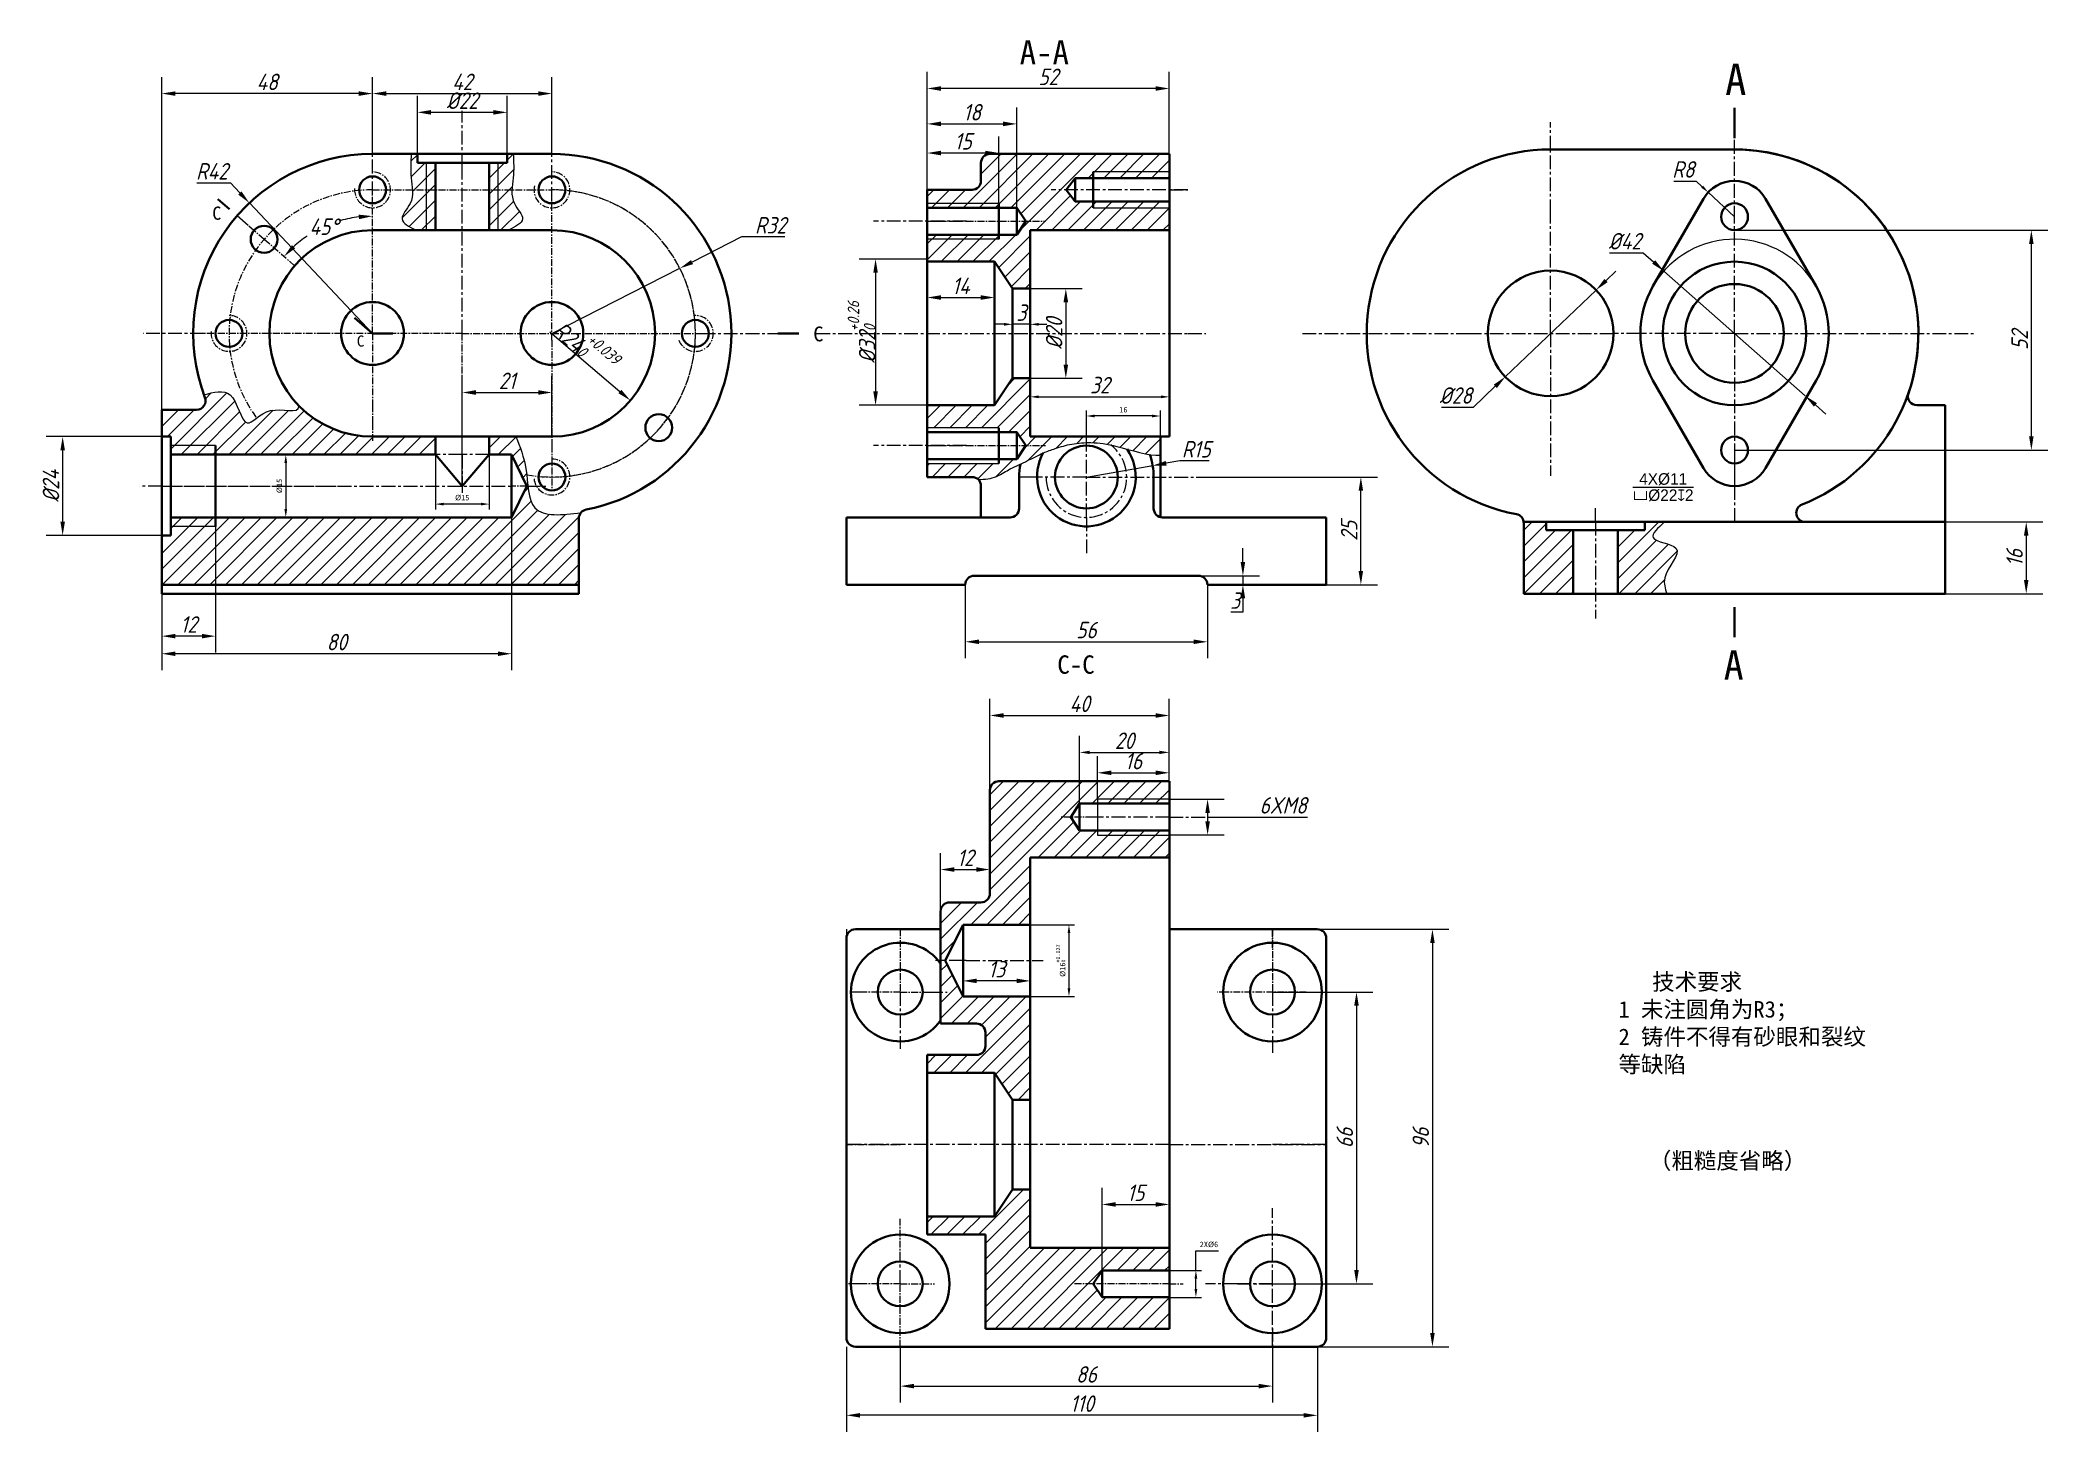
# Model space of a CAD drawing. Header units: inches. Extents: x 67 to 110576, y -3 to 1572927.
# Drawn here: x 56307.8 to 56673.1, y 785141 to 785394.1 of the extents above; entities that cross this region are included whole.
import ezdxf

# ---------------------------------------------------------------- set-up
doc = ezdxf.new("R2010")
doc.units = ezdxf.units.IN
doc.header["$MEASUREMENT"] = 0
doc.linetypes.add('CENTER', pattern=[2, 1.25, -0.25, 0.25, -0.25])
doc.linetypes.add('CENTERX2', pattern=[4, 2.5, -0.5, 0.5, -0.5])
doc.layers.add('点画线', color=180, linetype='CENTER')
doc.layers.add('细实线', color=7, linetype='Continuous')
for name, color, linetype, lineweight in [('点画线2', 5, 'CENTERX2', 25), ('粗·实线', 7, 'Continuous', 50), ('粗实线', 250, 'Continuous', 50)]:
    doc.layers.add(name, color=color, linetype=linetype, lineweight=lineweight)
doc.styles.add('仿宋1', font='simfang.ttf', dxfattribs={"height": 1})
doc.styles.add('仿宋3', font='simfang.ttf', dxfattribs={"height": 3})
doc.styles.add('文字', font='gbeitc.shx', dxfattribs={"height": 3, "bigfont": 'gbcbig.shx'})
doc.dimstyles.new('狭小空间', dxfattribs={"dimtxt": 2, "dimasz": 2.5, "dimexe": 3, "dimexo": 0, "dimtad": 1, "dimtoh": 1, "dimdec": 3, "dimdsep": 46, "dimtxsty": '文字', "dimcen": 2.5, "dimadec": 3, "dimazin": 0, "dimtfac": 1, "dimtdec": 3, "dimtmove": 1, "dimatfit": 3, "dimfxl": 1, "dimarcsym": 0})
doc.dimstyles.new('狭小非圆直径', dxfattribs={"dimtxt": 1, "dimasz": 1.5, "dimexe": 1, "dimexo": 0, "dimtad": 1, "dimtoh": 1, "dimdec": 3, "dimdsep": 46, "dimtxsty": '仿宋1', "dimcen": 2.5, "dimadec": 3, "dimazin": 0, "dimtfac": 1, "dimtdec": 3, "dimtmove": 0, "dimatfit": 3, "dimfxl": 1, "dimarcsym": 0})
doc.dimstyles.new('线性直径·', dxfattribs={"dimtxt": 2, "dimasz": 2.5, "dimexe": 3, "dimexo": 0, "dimtad": 1, "dimtoh": 1, "dimdec": 3, "dimdsep": 46, "dimtxsty": '文字', "dimcen": 2.5, "dimadec": 3, "dimazin": 0, "dimtfac": 1, "dimtdec": 3, "dimtmove": 0, "dimatfit": 3, "dimfxl": 1, "dimarcsym": 0})
doc.dimstyles.new('角度标注', dxfattribs={"dimtxt": 2, "dimasz": 2.5, "dimexe": 3, "dimexo": 0, "dimtad": 1, "dimtih": 1, "dimtoh": 1, "dimdec": 3, "dimdsep": 46, "dimtxsty": '文字', "dimcen": 2.5, "dimadec": 3, "dimazin": 0, "dimtfac": 1, "dimtdec": 3, "dimtmove": 0, "dimatfit": 3, "dimfxl": 1, "dimarcsym": 0})
doc.dimstyles.new('非圆直径', dxfattribs={"dimtxt": 3, "dimasz": 2.5, "dimexe": 3, "dimexo": 0, "dimtad": 1, "dimtoh": 1, "dimdec": 3, "dimdsep": 46, "dimtxsty": '文字', "dimcen": 2.5, "dimadec": 3, "dimazin": 0, "dimtfac": 1, "dimtdec": 3, "dimtmove": 0, "dimatfit": 3, "dimfxl": 1, "dimarcsym": 0})

msp = doc.modelspace()

# ---------------------------------------------------------------- texts
at = {"layer": '细实线', "attachment_point": 1}
for s, width, gutter_width, insert, char_height, style in [('A-A', 60.740931, 21.9827, (56486.0328, 785394.0949), 4.39654, '仿宋1'), ('A', 25.479089, 28.4748, (56614.3792, 785389.8042), 5.695, '仿宋1'), ('C ', 1.824209, 12.097, (56339.1343, 785363.8515), 2.4194, '仿宋1'), ('C ', 8.685941, 13.566, (56448.4789, 785342.0397), 2.71321, '仿宋1'), ('\\A1;{\\Fgdt|c134;\\H0.7x;\\S4X%%C11/v%%C22x2;}', 4.042479, 15, (56597.5887, 785315.356), 3, '仿宋3'), ('C-C', 32.720605, 16.6711, (56492.8786, 785282.2303), 3.33421, '仿宋1'), ('A', 13.322428, 26.7479, (56614.1213, 785283.1481), 5.3496, '仿宋1'), ('   技术要求\\P1 未注圆角为R3；\\P2 铸件不得有砂眼和裂纹 等缺陷', 49.797251, 15, (56594.9858, 785224.3778), 3, '仿宋3'), ('（粗糙度省略）', 29.119203, 15, (56600.5106, 785191.8542), 3, '仿宋3')]:
    msp.add_mtext_dynamic_manual_height_columns(s, width=width, gutter_width=gutter_width, heights=[0], dxfattribs=dict(at, insert=insert, char_height=char_height, style=style))
at = {"layer": '细实线', "insert": (56365.4268, 785340.4127), "char_height": 2.0353, "attachment_point": 1, "style": '仿宋1'}
msp.add_mtext('C', dxfattribs=at)

# ---------------------------------------------------------------- blocks, each defined once
blk = doc.blocks.new('*D108')
at = {"layer": 'Defpoints', "color": 0, "transparency": 16777216}
for p in [(56345.88, 785364.49), (56368.29, 785340.77)]:
    blk.add_point(p, dxfattribs=at)
at = {"layer": '细实线', "color": 0, "lineweight": -2, "transparency": 16777216}
for p, q in [((56336.32, 785368.13), (56342.44, 785368.13)), ((56342.44, 785368.13), (56344.16, 785366.31)), ((56368.29, 785340.77), (56345.88, 785364.49))]:
    blk.add_line(p, q, dxfattribs=at)
at = {"layer": '细实线', "color": 0, "transparency": 16777216}
blk.add_solid([(56344.46, 785366.59), (56343.86, 785366.02), (56345.88, 785364.49)], dxfattribs=at)
at = {"layer": '细实线', "color": 0, "transparency": 16777216, "insert": (56339.07, 785370.25), "char_height": 3, "attachment_point": 5, "style": '文字'}
blk.add_mtext('R42', dxfattribs=at)
blk = doc.blocks.new('*D119')
at = {"layer": 'Defpoints', "color": 0, "transparency": 16777216}
for p in [(56329.94, 785384.39), (56368.29, 785373.41), (56329.94, 785326.9)]:
    blk.add_point(p, dxfattribs=at)
at = {"layer": '细实线', "color": 0, "lineweight": -2, "transparency": 16777216}
for p, q in [((56329.94, 785326.9), (56329.94, 785387.39)), ((56368.29, 785373.41), (56368.29, 785387.39)), ((56365.79, 785384.39), (56332.44, 785384.39))]:
    blk.add_line(p, q, dxfattribs=at)
at = {"layer": '细实线', "color": 0, "transparency": 16777216}
for points in [[(56332.44, 785384.8), (56332.44, 785383.97), (56329.94, 785384.39)], [(56365.79, 785384.8), (56365.79, 785383.97), (56368.29, 785384.39)]]:
    blk.add_solid(points, dxfattribs=at)
at = {"layer": '细实线', "color": 0, "transparency": 16777216, "insert": (56349.12, 785386.51), "char_height": 3, "attachment_point": 5, "style": '文字'}
blk.add_mtext('48', dxfattribs=at)
blk = doc.blocks.new('*D120')
at = {"layer": 'Defpoints', "color": 0, "transparency": 16777216}
for p in [(56400.93, 785384.39), (56368.29, 785373.41), (56400.93, 785373.41)]:
    blk.add_point(p, dxfattribs=at)
at = {"layer": '细实线', "color": 0, "lineweight": -2, "transparency": 16777216}
for p, q in [((56368.29, 785373.41), (56368.29, 785387.39)), ((56400.93, 785373.41), (56400.93, 785387.39)), ((56370.79, 785384.39), (56398.43, 785384.39))]:
    blk.add_line(p, q, dxfattribs=at)
at = {"layer": '细实线', "color": 0, "transparency": 16777216}
for points in [[(56370.79, 785384.8), (56370.79, 785383.97), (56368.29, 785384.39)], [(56398.43, 785384.8), (56398.43, 785383.97), (56400.93, 785384.39)]]:
    blk.add_solid(points, dxfattribs=at)
at = {"layer": '细实线', "color": 0, "transparency": 16777216, "insert": (56384.61, 785386.51), "char_height": 3, "attachment_point": 5, "style": '文字'}
blk.add_mtext('42', dxfattribs=at)
blk = doc.blocks.new('*D123')
at = {"layer": 'Defpoints', "color": 0, "transparency": 16777216}
for p in [(56368.29, 785365.88), (56362.29, 785361.24), (56348.57, 785357.88), (56368.29, 785360.38), (56354.12, 785353.07)]:
    blk.add_point(p, dxfattribs=at)
at = {"layer": '细实线', "color": 0, "lineweight": -2, "transparency": 16777216}
for start, end in [(96.7193, 105.7584), (123.9687, 132.3396)]:
    blk.add_arc((56368.29, 785340.77), 21.33, start, end, dxfattribs=at)
at = {"layer": '细实线', "color": 0, "transparency": 16777216}
for points in [[(56365.77, 785362.37), (56365.82, 785361.54), (56368.29, 785362.1)], [(56354.23, 785356.25), (56353.63, 785356.83), (56352.18, 785354.75)]]:
    blk.add_solid(points, dxfattribs=at)
at = {"layer": '细实线', "color": 0, "transparency": 16777216, "insert": (56359.44, 785360.18), "char_height": 3, "attachment_point": 5, "style": '文字'}
blk.add_mtext('45%%D', dxfattribs=at)
blk = doc.blocks.new('*D124')
at = {"layer": 'Defpoints', "color": 0, "transparency": 16777216}
for p in [(56376.45, 785380.97), (56376.45, 785373.41), (56392.77, 785373.41)]:
    blk.add_point(p, dxfattribs=at)
at = {"layer": '细实线', "color": 0, "lineweight": -2, "transparency": 16777216}
for p, q in [((56376.45, 785373.41), (56376.45, 785383.97)), ((56392.77, 785373.41), (56392.77, 785383.97)), ((56390.27, 785380.97), (56378.95, 785380.97))]:
    blk.add_line(p, q, dxfattribs=at)
at = {"layer": '细实线', "color": 0, "transparency": 16777216}
for points in [[(56378.95, 785381.39), (56378.95, 785380.55), (56376.45, 785380.97)], [(56390.27, 785381.39), (56390.27, 785380.55), (56392.77, 785380.97)]]:
    blk.add_solid(points, dxfattribs=at)
at = {"layer": '细实线', "color": 0, "transparency": 16777216, "insert": (56384.61, 785383.09), "char_height": 3, "attachment_point": 5, "style": '文字'}
blk.add_mtext('%%C22', dxfattribs=at)
blk = doc.blocks.new('*D125')
at = {"layer": 'Defpoints', "color": 0, "transparency": 16777216}
for p in [(56400.93, 785330.03), (56400.93, 785322), (56384.61, 785313.03)]:
    blk.add_point(p, dxfattribs=at)
at = {"layer": '细实线', "color": 0, "lineweight": -2, "transparency": 16777216}
for p, q in [((56384.61, 785313.03), (56384.61, 785333.03)), ((56400.93, 785322), (56400.93, 785333.03)), ((56387.11, 785330.03), (56398.43, 785330.03))]:
    blk.add_line(p, q, dxfattribs=at)
at = {"layer": '细实线', "color": 0, "transparency": 16777216}
for points in [[(56387.11, 785330.45), (56387.11, 785329.61), (56384.61, 785330.03)], [(56398.43, 785330.45), (56398.43, 785329.61), (56400.93, 785330.03)]]:
    blk.add_solid(points, dxfattribs=at)
at = {"layer": '细实线', "color": 0, "transparency": 16777216, "insert": (56392.77, 785332.15), "char_height": 3, "width": 2.125, "attachment_point": 5, "style": '文字'}
blk.add_mtext('21', dxfattribs=at)
blk = doc.blocks.new('*D126')
at = {"layer": 'Defpoints', "color": 0, "transparency": 16777216}
for p in [(56393.59, 785307.32), (56329.94, 785293.45), (56329.94, 785282.53)]:
    blk.add_point(p, dxfattribs=at)
at = {"layer": '细实线', "color": 0, "lineweight": -2, "transparency": 16777216}
for p, q in [((56393.59, 785307.32), (56393.59, 785279.53)), ((56329.94, 785293.45), (56329.94, 785279.53)), ((56391.09, 785282.53), (56332.44, 785282.53))]:
    blk.add_line(p, q, dxfattribs=at)
at = {"layer": '细实线', "color": 0, "transparency": 16777216}
for points in [[(56332.44, 785282.94), (56332.44, 785282.11), (56329.94, 785282.53)], [(56391.09, 785282.94), (56391.09, 785282.11), (56393.59, 785282.53)]]:
    blk.add_solid(points, dxfattribs=at)
at = {"layer": '细实线', "color": 0, "transparency": 16777216, "insert": (56361.77, 785284.65), "char_height": 3, "attachment_point": 5, "style": '文字'}
blk.add_mtext('80', dxfattribs=at)
blk = doc.blocks.new('*D127')
at = {"layer": 'Defpoints', "color": 0, "transparency": 16777216}
for p in [(56329.94, 785304.05), (56339.74, 785305.69), (56329.94, 785285.73)]:
    blk.add_point(p, dxfattribs=at)
at = {"layer": '细实线', "color": 0, "lineweight": -2, "transparency": 16777216}
for p, q in [((56329.94, 785304.05), (56329.94, 785282.73)), ((56339.74, 785305.69), (56339.74, 785282.73)), ((56337.24, 785285.73), (56332.44, 785285.73))]:
    blk.add_line(p, q, dxfattribs=at)
at = {"layer": '细实线', "color": 0, "transparency": 16777216}
for points in [[(56332.44, 785286.14), (56332.44, 785285.31), (56329.94, 785285.73)], [(56337.24, 785286.14), (56337.24, 785285.31), (56339.74, 785285.73)]]:
    blk.add_solid(points, dxfattribs=at)
at = {"layer": '细实线', "color": 0, "transparency": 16777216, "insert": (56334.84, 785287.85), "char_height": 3, "attachment_point": 5, "style": '文字'}
blk.add_mtext('12', dxfattribs=at)
blk = doc.blocks.new('*D128')
at = {"layer": 'Defpoints', "color": 0, "transparency": 16777216}
for p in [(56379.72, 785318.74), (56389.51, 785318.74), (56379.72, 785309.74)]:
    blk.add_point(p, dxfattribs=at)
at = {"layer": '细实线', "color": 0, "lineweight": -2, "transparency": 16777216}
for p, q in [((56379.72, 785318.74), (56379.72, 785308.74)), ((56389.51, 785318.74), (56389.51, 785308.74)), ((56388.01, 785309.74), (56381.22, 785309.74))]:
    blk.add_line(p, q, dxfattribs=at)
at = {"layer": '细实线', "color": 0, "transparency": 16777216}
for points in [[(56381.22, 785309.99), (56381.22, 785309.49), (56379.72, 785309.74)], [(56388.01, 785309.99), (56388.01, 785309.49), (56389.51, 785309.74)]]:
    blk.add_solid(points, dxfattribs=at)
at = {"layer": '细实线', "color": 0, "transparency": 16777216, "insert": (56384.61, 785310.9), "char_height": 1, "attachment_point": 5, "style": '仿宋1'}
blk.add_mtext('%%C15', dxfattribs=at)
blk = doc.blocks.new('*D129')
at = {"layer": 'Defpoints', "color": 0, "transparency": 16777216}
for p in [(56352.51, 785318.74), (56352.51, 785307.32), (56352.51, 785307.32)]:
    blk.add_point(p, dxfattribs=at)
at = {"layer": '细实线', "color": 0, "lineweight": -2, "transparency": 16777216}
for p, q in [((56352.51, 785318.74), (56353.51, 785318.74)), ((56352.51, 785317.24), (56352.51, 785308.82)), ((56352.51, 785307.32), (56353.51, 785307.32))]:
    blk.add_line(p, q, dxfattribs=at)
at = {"layer": '细实线', "color": 0, "transparency": 16777216}
for points in [[(56352.26, 785317.24), (56352.76, 785317.24), (56352.51, 785318.74)], [(56352.26, 785308.82), (56352.76, 785308.82), (56352.51, 785307.32)]]:
    blk.add_solid(points, dxfattribs=at)
at = {"layer": '细实线', "color": 0, "transparency": 16777216, "insert": (56351.35, 785313.03), "char_height": 1, "attachment_point": 5, "rotation": 90, "style": '仿宋1'}
blk.add_mtext('%%C15', dxfattribs=at)
blk = doc.blocks.new('*D130')
at = {"layer": 'Defpoints', "color": 0, "transparency": 16777216}
for p in [(56329.94, 785322), (56311.91, 785304.05), (56329.94, 785304.05)]:
    blk.add_point(p, dxfattribs=at)
at = {"layer": '细实线', "color": 0, "lineweight": -2, "transparency": 16777216}
for p, q in [((56329.94, 785322), (56308.91, 785322)), ((56311.91, 785319.5), (56311.91, 785306.55)), ((56329.94, 785304.05), (56308.91, 785304.05))]:
    blk.add_line(p, q, dxfattribs=at)
at = {"layer": '细实线', "color": 0, "transparency": 16777216}
for points in [[(56311.5, 785319.5), (56312.33, 785319.5), (56311.91, 785322)], [(56311.5, 785306.55), (56312.33, 785306.55), (56311.91, 785304.05)]]:
    blk.add_solid(points, dxfattribs=at)
at = {"layer": '细实线', "color": 0, "transparency": 16777216, "insert": (56309.79, 785313.03), "char_height": 3, "attachment_point": 5, "rotation": 90, "style": '文字'}
blk.add_mtext('%%C24', dxfattribs=at)
blk = doc.blocks.new('*D109')
at = {"layer": 'Defpoints', "color": 0, "transparency": 16777216}
for p in [(56424.2, 785352.61), (56400.93, 785340.77)]:
    blk.add_point(p, dxfattribs=at)
at = {"layer": '细实线', "color": 0, "lineweight": -2, "transparency": 16777216}
for p, q in [((56435.4, 785358.31), (56426.43, 785353.75)), ((56443.33, 785358.31), (56435.4, 785358.31)), ((56400.93, 785340.77), (56424.2, 785352.61))]:
    blk.add_line(p, q, dxfattribs=at)
at = {"layer": '细实线', "color": 0, "transparency": 16777216}
blk.add_solid([(56426.24, 785354.12), (56426.62, 785353.38), (56424.2, 785352.61)], dxfattribs=at)
at = {"layer": '细实线', "color": 0, "transparency": 16777216, "insert": (56440.7, 785360.44), "char_height": 3, "attachment_point": 5, "style": '文字'}
blk.add_mtext('R32', dxfattribs=at)
blk = doc.blocks.new('*D110')
at = {"layer": 'Defpoints', "color": 0, "transparency": 16777216}
for p in [(56400.93, 785340.77), (56415.2, 785328.58)]:
    blk.add_point(p, dxfattribs=at)
at = {"layer": '细实线', "color": 0, "lineweight": -2, "transparency": 16777216}
blk.add_line((56400.56, 785341.09), (56413.3, 785330.21), dxfattribs=at)
at = {"layer": '细实线', "color": 0, "transparency": 16777216}
blk.add_solid([(56413.57, 785330.52), (56413.03, 785329.89), (56415.2, 785328.58)], dxfattribs=at)
at = {"layer": '细实线', "color": 0, "transparency": 16777216, "insert": (56407.28, 785338.71), "char_height": 3, "attachment_point": 5, "rotation": 319.4971, "style": '文字'}
blk.add_mtext('R24{\\H0.7x;\\S+0.039^ 0;}', dxfattribs=at)
blk = doc.blocks.new('*D131')
at = {"layer": 'Defpoints', "color": 0, "transparency": 16777216}
for p in [(56469.2, 785385.31), (56513.26, 785373.41), (56469.2, 785366.88)]:
    blk.add_point(p, dxfattribs=at)
at = {"layer": '细实线', "color": 0, "lineweight": -2, "transparency": 16777216}
for p, q in [((56469.2, 785366.88), (56469.2, 785388.31)), ((56513.26, 785373.41), (56513.26, 785388.31)), ((56510.76, 785385.31), (56471.7, 785385.31))]:
    blk.add_line(p, q, dxfattribs=at)
at = {"layer": '细实线', "color": 0, "transparency": 16777216}
for points in [[(56471.7, 785385.72), (56471.7, 785384.89), (56469.2, 785385.31)], [(56510.76, 785385.72), (56510.76, 785384.89), (56513.26, 785385.31)]]:
    blk.add_solid(points, dxfattribs=at)
at = {"layer": '细实线', "color": 0, "transparency": 16777216, "insert": (56491.23, 785387.43), "char_height": 3, "attachment_point": 5, "style": '文字'}
blk.add_mtext('52', dxfattribs=at)
blk = doc.blocks.new('*D132')
at = {"layer": 'Defpoints', "color": 0, "transparency": 16777216}
for p in [(56485.52, 785378.87), (56469.2, 785366.88), (56485.52, 785363.62)]:
    blk.add_point(p, dxfattribs=at)
at = {"layer": '细实线', "color": 0, "lineweight": -2, "transparency": 16777216}
for p, q in [((56469.2, 785366.88), (56469.2, 785381.87)), ((56485.52, 785363.62), (56485.52, 785381.87)), ((56471.7, 785378.87), (56483.02, 785378.87))]:
    blk.add_line(p, q, dxfattribs=at)
at = {"layer": '细实线', "color": 0, "transparency": 16777216}
for points in [[(56471.7, 785379.29), (56471.7, 785378.45), (56469.2, 785378.87)], [(56483.02, 785379.29), (56483.02, 785378.45), (56485.52, 785378.87)]]:
    blk.add_solid(points, dxfattribs=at)
at = {"layer": '细实线', "color": 0, "transparency": 16777216, "insert": (56477.36, 785380.99), "char_height": 3, "attachment_point": 5, "style": '文字'}
blk.add_mtext('18', dxfattribs=at)
blk = doc.blocks.new('*D133')
at = {"layer": 'Defpoints', "color": 0, "transparency": 16777216}
for p in [(56482.26, 785373.58), (56469.2, 785366.88), (56482.26, 785364.43)]:
    blk.add_point(p, dxfattribs=at)
at = {"layer": '细实线', "color": 0, "lineweight": -2, "transparency": 16777216}
for p, q in [((56469.2, 785366.88), (56469.2, 785376.58)), ((56482.26, 785364.43), (56482.26, 785376.58)), ((56471.7, 785373.58), (56479.76, 785373.58))]:
    blk.add_line(p, q, dxfattribs=at)
at = {"layer": '细实线', "color": 0, "transparency": 16777216}
for points in [[(56471.7, 785373.99), (56471.7, 785373.16), (56469.2, 785373.58)], [(56479.76, 785373.99), (56479.76, 785373.16), (56482.26, 785373.58)]]:
    blk.add_solid(points, dxfattribs=at)
at = {"layer": '细实线', "color": 0, "transparency": 16777216, "insert": (56475.73, 785375.7), "char_height": 3, "attachment_point": 5, "style": '文字'}
blk.add_mtext('15', dxfattribs=at)
blk = doc.blocks.new('*D134')
at = {"layer": 'Defpoints', "color": 0, "transparency": 16777216}
for p in [(56469.2, 785347.3), (56481.44, 785347.3), (56481.44, 785347.3)]:
    blk.add_point(p, dxfattribs=at)
at = {"layer": '细实线', "color": 0, "lineweight": -2, "transparency": 16777216}
for p, q in [((56469.2, 785347.3), (56469.2, 785350.3)), ((56481.44, 785347.3), (56481.44, 785350.3)), ((56471.7, 785347.3), (56478.94, 785347.3))]:
    blk.add_line(p, q, dxfattribs=at)
at = {"layer": '细实线', "color": 0, "transparency": 16777216}
for points in [[(56471.7, 785347.72), (56471.7, 785346.88), (56469.2, 785347.3)], [(56478.94, 785347.72), (56478.94, 785346.88), (56481.44, 785347.3)]]:
    blk.add_solid(points, dxfattribs=at)
at = {"layer": '细实线', "color": 0, "transparency": 16777216, "insert": (56475.32, 785349.42), "char_height": 3, "attachment_point": 5, "style": '文字'}
blk.add_mtext('14', dxfattribs=at)
blk = doc.blocks.new('*D135')
at = {"layer": 'Defpoints', "color": 0, "transparency": 16777216}
for p in [(56469.2, 785354.3), (56459.81, 785327.72), (56469.2, 785327.72)]:
    blk.add_point(p, dxfattribs=at)
at = {"layer": '细实线', "color": 0, "lineweight": -2, "transparency": 16777216}
for p, q in [((56469.2, 785354.3), (56456.81, 785354.3)), ((56459.81, 785351.8), (56459.81, 785330.22)), ((56469.2, 785327.72), (56456.81, 785327.72))]:
    blk.add_line(p, q, dxfattribs=at)
at = {"layer": '细实线', "color": 0, "transparency": 16777216}
for points in [[(56459.4, 785351.8), (56460.23, 785351.8), (56459.81, 785354.3)], [(56459.4, 785330.22), (56460.23, 785330.22), (56459.81, 785327.72)]]:
    blk.add_solid(points, dxfattribs=at)
at = {"layer": '细实线', "color": 0, "transparency": 16777216, "insert": (56457.26, 785341.01), "char_height": 3, "width": 5.25, "attachment_point": 5, "rotation": 90, "style": '文字'}
blk.add_mtext('%%C32{\\H0.7x;\\S+0.26^ 0;}', dxfattribs=at)
blk = doc.blocks.new('*D136')
at = {"layer": 'Defpoints', "color": 0, "transparency": 16777216}
for p in [(56484.7, 785344.85), (56487.97, 785344.85), (56484.7, 785342.43)]:
    blk.add_point(p, dxfattribs=at)
at = {"layer": '细实线', "color": 0, "lineweight": -2, "transparency": 16777216}
for p, q in [((56484.7, 785344.85), (56484.7, 785339.43)), ((56487.97, 785344.85), (56487.97, 785339.43)), ((56483.2, 785342.43), (56481.7, 785342.43)), ((56487.97, 785342.43), (56484.7, 785342.43)), ((56489.47, 785342.43), (56490.97, 785342.43))]:
    blk.add_line(p, q, dxfattribs=at)
at = {"layer": '细实线', "color": 0, "transparency": 16777216}
for points in [[(56483.2, 785342.68), (56483.2, 785342.18), (56484.7, 785342.43)], [(56489.47, 785342.68), (56489.47, 785342.18), (56487.97, 785342.43)]]:
    blk.add_solid(points, dxfattribs=at)
at = {"layer": '细实线', "color": 0, "transparency": 16777216, "insert": (56486.34, 785344.55), "char_height": 3, "attachment_point": 5, "style": '文字'}
blk.add_mtext('3', dxfattribs=at)
blk = doc.blocks.new('*D137')
at = {"layer": 'Defpoints', "color": 0, "transparency": 16777216}
for p in [(56487.97, 785348.93), (56487.97, 785332.61), (56494.43, 785332.61)]:
    blk.add_point(p, dxfattribs=at)
at = {"layer": '细实线', "color": 0, "lineweight": -2, "transparency": 16777216}
for p, q in [((56487.97, 785348.93), (56497.43, 785348.93)), ((56494.43, 785346.43), (56494.43, 785335.11)), ((56487.97, 785332.61), (56497.43, 785332.61))]:
    blk.add_line(p, q, dxfattribs=at)
at = {"layer": '细实线', "color": 0, "transparency": 16777216}
for points in [[(56494.01, 785346.43), (56494.85, 785346.43), (56494.43, 785348.93)], [(56494.01, 785335.11), (56494.85, 785335.11), (56494.43, 785332.61)]]:
    blk.add_solid(points, dxfattribs=at)
at = {"layer": '细实线', "color": 0, "transparency": 16777216, "insert": (56492.3, 785340.77), "char_height": 3, "attachment_point": 5, "rotation": 90, "style": '文字'}
blk.add_mtext('%%C20', dxfattribs=at)
blk = doc.blocks.new('*D138')
at = {"layer": 'Defpoints', "color": 0, "transparency": 16777216}
for p in [(56513.26, 785329.24), (56487.97, 785327.31), (56513.26, 785327.31)]:
    blk.add_point(p, dxfattribs=at)
at = {"layer": '细实线', "color": 0, "lineweight": -2, "transparency": 16777216}
for p, q in [((56487.97, 785327.31), (56487.97, 785332.24)), ((56513.26, 785327.31), (56513.26, 785332.24)), ((56489.47, 785329.24), (56511.76, 785329.24))]:
    blk.add_line(p, q, dxfattribs=at)
at = {"layer": '细实线', "color": 0, "transparency": 16777216}
for points in [[(56489.47, 785329.49), (56489.47, 785328.99), (56487.97, 785329.24)], [(56511.76, 785329.49), (56511.76, 785328.99), (56513.26, 785329.24)]]:
    blk.add_solid(points, dxfattribs=at)
at = {"layer": '细实线', "color": 0, "transparency": 16777216, "insert": (56500.61, 785331.37), "char_height": 3, "attachment_point": 5, "style": '文字'}
blk.add_mtext('32', dxfattribs=at)
blk = doc.blocks.new('*D139')
at = {"layer": 'Defpoints', "color": 0, "transparency": 16777216}
for p in [(56498.17, 785325.76), (56498.17, 785322), (56511.63, 785322)]:
    blk.add_point(p, dxfattribs=at)
at = {"layer": '细实线', "color": 0, "lineweight": -2, "transparency": 16777216}
for p, q in [((56498.17, 785322), (56498.17, 785326.76)), ((56510.13, 785325.76), (56499.67, 785325.76)), ((56511.63, 785322), (56511.63, 785326.76))]:
    blk.add_line(p, q, dxfattribs=at)
at = {"layer": '细实线', "color": 0, "transparency": 16777216}
for points in [[(56499.67, 785326.01), (56499.67, 785325.51), (56498.17, 785325.76)], [(56510.13, 785326.01), (56510.13, 785325.51), (56511.63, 785325.76)]]:
    blk.add_solid(points, dxfattribs=at)
at = {"layer": '细实线', "color": 0, "transparency": 16777216, "insert": (56504.9, 785326.89), "char_height": 1, "attachment_point": 5, "style": '仿宋1'}
blk.add_mtext('16', dxfattribs=at)
blk = doc.blocks.new('*D111')
at = {"layer": 'Defpoints', "color": 0, "transparency": 16777216}
for p in [(56498.17, 785314.66), (56510.23, 785316.74)]:
    blk.add_point(p, dxfattribs=at)
at = {"layer": '细实线', "color": 0, "lineweight": -2, "transparency": 16777216}
for p, q in [((56515.16, 785317.59), (56512.69, 785317.16)), ((56520.53, 785317.59), (56515.16, 785317.59)), ((56498.17, 785314.66), (56510.23, 785316.74))]:
    blk.add_line(p, q, dxfattribs=at)
at = {"layer": '细实线', "color": 0, "transparency": 16777216}
blk.add_solid([(56512.62, 785317.57), (56512.76, 785316.75), (56510.23, 785316.74)], dxfattribs=at)
at = {"layer": '细实线', "color": 0, "transparency": 16777216, "insert": (56518.16, 785319.71), "char_height": 3, "attachment_point": 5, "style": '文字'}
blk.add_mtext('R15', dxfattribs=at)
blk = doc.blocks.new('*D140')
at = {"layer": 'Defpoints', "color": 0, "transparency": 16777216}
for p in [(56518.57, 785296.71), (56521.76, 785295.08), (56526.65, 785295.08)]:
    blk.add_point(p, dxfattribs=at)
at = {"layer": '细实线', "color": 0, "lineweight": -2, "transparency": 16777216}
for p, q in [((56526.65, 785299.21), (56526.65, 785301.71)), ((56518.57, 785296.71), (56529.65, 785296.71)), ((56521.76, 785295.08), (56529.65, 785295.08)), ((56526.65, 785296.71), (56526.65, 785295.08)), ((56526.65, 785292.58), (56526.65, 785290.08)), ((56526.65, 785290.08), (56524.46, 785290.08))]:
    blk.add_line(p, q, dxfattribs=at)
at = {"layer": '细实线', "color": 0, "transparency": 16777216}
for points in [[(56526.23, 785299.21), (56527.06, 785299.21), (56526.65, 785296.71)], [(56526.23, 785292.58), (56527.06, 785292.58), (56526.65, 785295.08)]]:
    blk.add_solid(points, dxfattribs=at)
at = {"layer": '细实线', "color": 0, "transparency": 16777216, "insert": (56525.24, 785292.2), "char_height": 3, "attachment_point": 5, "style": '文字'}
blk.add_mtext('3', dxfattribs=at)
blk = doc.blocks.new('*D141')
at = {"layer": 'Defpoints', "color": 0, "transparency": 16777216}
for p in [(56518.5, 785314.66), (56548.11, 785314.66), (56541.82, 785295.08)]:
    blk.add_point(p, dxfattribs=at)
at = {"layer": '细实线', "color": 0, "lineweight": -2, "transparency": 16777216}
for p, q in [((56518.5, 785314.66), (56551.11, 785314.66)), ((56548.11, 785297.58), (56548.11, 785312.16)), ((56541.82, 785295.08), (56551.11, 785295.08))]:
    blk.add_line(p, q, dxfattribs=at)
at = {"layer": '细实线', "color": 0, "transparency": 16777216}
for points in [[(56547.69, 785312.16), (56548.52, 785312.16), (56548.11, 785314.66)], [(56547.69, 785297.58), (56548.52, 785297.58), (56548.11, 785295.08)]]:
    blk.add_solid(points, dxfattribs=at)
at = {"layer": '细实线', "color": 0, "transparency": 16777216, "insert": (56545.98, 785304.87), "char_height": 3, "attachment_point": 5, "rotation": 90, "style": '文字'}
blk.add_mtext('25', dxfattribs=at)
blk = doc.blocks.new('*D142')
at = {"layer": 'Defpoints', "color": 0, "transparency": 16777216}
for p in [(56476.14, 785295.08), (56520.2, 785295.08), (56520.2, 785284.7)]:
    blk.add_point(p, dxfattribs=at)
at = {"layer": '细实线', "color": 0, "lineweight": -2, "transparency": 16777216}
for p, q in [((56476.14, 785295.08), (56476.14, 785281.7)), ((56520.2, 785295.08), (56520.2, 785281.7)), ((56478.64, 785284.7), (56517.7, 785284.7))]:
    blk.add_line(p, q, dxfattribs=at)
at = {"layer": '细实线', "color": 0, "transparency": 16777216}
for points in [[(56478.64, 785285.12), (56478.64, 785284.29), (56476.14, 785284.7)], [(56517.7, 785285.12), (56517.7, 785284.29), (56520.2, 785284.7)]]:
    blk.add_solid(points, dxfattribs=at)
at = {"layer": '细实线', "color": 0, "transparency": 16777216, "insert": (56498.17, 785286.83), "char_height": 3, "attachment_point": 5, "style": '文字'}
blk.add_mtext('56', dxfattribs=at)
blk = doc.blocks.new('*D143')
at = {"layer": 'Defpoints', "color": 0, "transparency": 16777216}
for p in [(56590.9, 785348.66), (56574.38, 785332.88)]:
    blk.add_point(p, dxfattribs=at)
at = {"layer": '细实线', "color": 0, "lineweight": -2, "transparency": 16777216}
for p, q in [((56592.71, 785350.39), (56594.52, 785352.11)), ((56590.9, 785348.66), (56574.38, 785332.88)), ((56568.59, 785327.36), (56572.57, 785331.16)), ((56562.78, 785327.36), (56568.59, 785327.36))]:
    blk.add_line(p, q, dxfattribs=at)
at = {"layer": '细实线', "color": 0, "transparency": 16777216}
for points in [[(56592.42, 785350.69), (56593, 785350.09), (56590.9, 785348.66)], [(56572.28, 785331.46), (56572.86, 785330.85), (56574.38, 785332.88)]]:
    blk.add_solid(points, dxfattribs=at)
at = {"layer": '细实线', "color": 0, "transparency": 16777216, "insert": (56565.37, 785329.48), "char_height": 3, "attachment_point": 5, "style": '文字'}
blk.add_mtext('%%C28', dxfattribs=at)
blk = doc.blocks.new('*D144')
at = {"layer": 'Defpoints', "color": 0, "transparency": 16777216}
for p in [(56603.25, 785352.11), (56628.94, 785329.43)]:
    blk.add_point(p, dxfattribs=at)
at = {"layer": '细实线', "color": 0, "lineweight": -2, "transparency": 16777216}
for p, q in [((56593.37, 785355.42), (56599.5, 785355.42)), ((56599.5, 785355.42), (56601.37, 785353.76)), ((56628.94, 785329.43), (56603.25, 785352.11)), ((56630.81, 785327.78), (56632.69, 785326.12))]:
    blk.add_line(p, q, dxfattribs=at)
blk.add_arc((56616.09, 785340.77), 17.13, 30, 148.5953, dxfattribs=at)
at = {"layer": '细实线', "color": 0, "transparency": 16777216}
for points in [[(56601.65, 785354.08), (56601.1, 785353.45), (56603.25, 785352.11)], [(56631.09, 785328.09), (56630.54, 785327.46), (56628.94, 785329.43)]]:
    blk.add_solid(points, dxfattribs=at)
at = {"layer": '细实线', "color": 0, "transparency": 16777216, "insert": (56596.12, 785357.54), "char_height": 3, "attachment_point": 5, "style": '文字'}
blk.add_mtext('%%C42', dxfattribs=at)
blk = doc.blocks.new('*D112')
at = {"layer": 'Defpoints', "color": 0, "transparency": 16777216}
for p in [(56611.31, 785366.43), (56616.09, 785361.99)]:
    blk.add_point(p, dxfattribs=at)
at = {"layer": '细实线', "color": 0, "lineweight": -2, "transparency": 16777216}
for p, q in [((56605.05, 785368.47), (56609.11, 785368.47)), ((56609.11, 785368.47), (56610.21, 785367.45)), ((56616.09, 785361.99), (56611.31, 785366.43))]:
    blk.add_line(p, q, dxfattribs=at)
at = {"layer": '细实线', "color": 0, "transparency": 16777216}
blk.add_solid([(56610.38, 785367.63), (56610.04, 785367.26), (56611.31, 785366.43)], dxfattribs=at)
at = {"layer": '细实线', "color": 0, "transparency": 16777216, "insert": (56606.77, 785370.59), "char_height": 3, "attachment_point": 5, "style": '文字'}
blk.add_mtext('R8', dxfattribs=at)
blk = doc.blocks.new('*D145')
at = {"layer": 'Defpoints', "color": 0, "transparency": 16777216}
for p in [(56616.09, 785359.54), (56670.1, 785359.54), (56616.09, 785319.56)]:
    blk.add_point(p, dxfattribs=at)
at = {"layer": '细实线', "color": 0, "lineweight": -2, "transparency": 16777216}
for p, q in [((56616.09, 785359.54), (56673.1, 785359.54)), ((56670.1, 785322.06), (56670.1, 785357.04)), ((56616.09, 785319.56), (56673.1, 785319.56))]:
    blk.add_line(p, q, dxfattribs=at)
at = {"layer": '细实线', "color": 0, "transparency": 16777216}
for points in [[(56669.68, 785357.04), (56670.51, 785357.04), (56670.1, 785359.54)], [(56669.68, 785322.06), (56670.51, 785322.06), (56670.1, 785319.56)]]:
    blk.add_solid(points, dxfattribs=at)
at = {"layer": '细实线', "color": 0, "transparency": 16777216, "insert": (56667.97, 785339.55), "char_height": 3, "attachment_point": 5, "rotation": 90, "style": '文字'}
blk.add_mtext('52', dxfattribs=at)
blk = doc.blocks.new('*D146')
at = {"layer": 'Defpoints', "color": 0, "transparency": 16777216}
for p in [(56654.44, 785306.5), (56654.44, 785293.45), (56669.16, 785293.45)]:
    blk.add_point(p, dxfattribs=at)
at = {"layer": '细实线', "color": 0, "lineweight": -2, "transparency": 16777216}
for p, q in [((56654.44, 785306.5), (56672.16, 785306.5)), ((56669.16, 785304), (56669.16, 785295.95)), ((56654.44, 785293.45), (56672.16, 785293.45))]:
    blk.add_line(p, q, dxfattribs=at)
at = {"layer": '细实线', "color": 0, "transparency": 16777216}
for points in [[(56668.75, 785304), (56669.58, 785304), (56669.16, 785306.5)], [(56668.75, 785295.95), (56669.58, 785295.95), (56669.16, 785293.45)]]:
    blk.add_solid(points, dxfattribs=at)
at = {"layer": '细实线', "color": 0, "transparency": 16777216, "insert": (56667.04, 785299.97), "char_height": 3, "width": 1.1657, "attachment_point": 5, "rotation": 90, "style": '文字'}
blk.add_mtext('16', dxfattribs=at)
blk = doc.blocks.new('*D147')
at = {"layer": 'Defpoints', "color": 0, "transparency": 16777216}
for p in [(56480.62, 785243.29), (56480.62, 785242.61), (56471.65, 785235.68)]:
    blk.add_point(p, dxfattribs=at)
at = {"layer": '细实线', "color": 0, "lineweight": -2, "transparency": 16777216}
for p, q in [((56471.65, 785235.68), (56471.65, 785246.29)), ((56480.62, 785242.61), (56480.62, 785246.29)), ((56474.15, 785243.29), (56478.12, 785243.29))]:
    blk.add_line(p, q, dxfattribs=at)
at = {"layer": '细实线', "color": 0, "transparency": 16777216}
for points in [[(56474.15, 785243.71), (56474.15, 785242.87), (56471.65, 785243.29)], [(56478.12, 785243.71), (56478.12, 785242.87), (56480.62, 785243.29)]]:
    blk.add_solid(points, dxfattribs=at)
at = {"layer": '细实线', "color": 0, "transparency": 16777216, "insert": (56476.14, 785245.42), "char_height": 3, "attachment_point": 5, "style": '文字'}
blk.add_mtext('12', dxfattribs=at)
blk = doc.blocks.new('*D148')
at = {"layer": 'Defpoints', "color": 0, "transparency": 16777216}
for p in [(56513.26, 785271.3), (56480.62, 785257.71), (56513.26, 785257.71)]:
    blk.add_point(p, dxfattribs=at)
at = {"layer": '细实线', "color": 0, "lineweight": -2, "transparency": 16777216}
for p, q in [((56480.62, 785257.71), (56480.62, 785274.3)), ((56513.26, 785257.71), (56513.26, 785274.3)), ((56483.12, 785271.3), (56510.76, 785271.3))]:
    blk.add_line(p, q, dxfattribs=at)
at = {"layer": '细实线', "color": 0, "transparency": 16777216}
for points in [[(56483.12, 785271.72), (56483.12, 785270.88), (56480.62, 785271.3)], [(56510.76, 785271.72), (56510.76, 785270.88), (56513.26, 785271.3)]]:
    blk.add_solid(points, dxfattribs=at)
at = {"layer": '细实线', "color": 0, "transparency": 16777216, "insert": (56496.94, 785273.42), "char_height": 3, "width": 2.6286, "attachment_point": 5, "style": '文字'}
blk.add_mtext('40', dxfattribs=at)
blk = doc.blocks.new('*D149')
at = {"layer": 'Defpoints', "color": 0, "transparency": 16777216}
for p in [(56513.26, 785264.59), (56513.26, 785259.34), (56496.94, 785255.28)]:
    blk.add_point(p, dxfattribs=at)
at = {"layer": '细实线', "color": 0, "lineweight": -2, "transparency": 16777216}
for p, q in [((56496.94, 785255.28), (56496.94, 785267.59)), ((56513.26, 785259.34), (56513.26, 785267.59)), ((56498.74, 785264.59), (56511.46, 785264.59))]:
    blk.add_line(p, q, dxfattribs=at)
at = {"layer": '细实线', "color": 0, "transparency": 16777216}
for points in [[(56498.74, 785264.89), (56498.74, 785264.29), (56496.94, 785264.59)], [(56511.46, 785264.89), (56511.46, 785264.29), (56513.26, 785264.59)]]:
    blk.add_solid(points, dxfattribs=at)
at = {"layer": '细实线', "color": 0, "transparency": 16777216, "insert": (56505.1, 785266.71), "char_height": 3, "attachment_point": 5, "style": '文字'}
blk.add_mtext('20', dxfattribs=at)
blk = doc.blocks.new('*D150')
at = {"layer": 'Defpoints', "color": 0, "transparency": 16777216}
for p in [(56513.26, 785260.88), (56500.21, 785256.09), (56513.26, 785255.28)]:
    blk.add_point(p, dxfattribs=at)
at = {"layer": '细实线', "color": 0, "lineweight": -2, "transparency": 16777216}
for p, q in [((56500.21, 785256.09), (56500.21, 785263.88)), ((56513.26, 785255.28), (56513.26, 785263.88)), ((56502.71, 785260.88), (56510.76, 785260.88))]:
    blk.add_line(p, q, dxfattribs=at)
at = {"layer": '细实线', "color": 0, "transparency": 16777216}
for points in [[(56502.71, 785261.3), (56502.71, 785260.46), (56500.21, 785260.88)], [(56510.76, 785261.3), (56510.76, 785260.46), (56513.26, 785260.88)]]:
    blk.add_solid(points, dxfattribs=at)
at = {"layer": '细实线', "color": 0, "transparency": 16777216, "insert": (56506.73, 785263.01), "char_height": 3, "attachment_point": 5, "style": '文字'}
blk.add_mtext('16', dxfattribs=at)
blk = doc.blocks.new('*D151')
at = {"layer": 'Defpoints', "color": 0, "transparency": 16777216}
for p in [(56513.26, 785256.09), (56513.26, 785249.57), (56520.22, 785249.57)]:
    blk.add_point(p, dxfattribs=at)
at = {"layer": '细实线', "color": 0, "lineweight": -2, "transparency": 16777216}
for p, q in [((56513.26, 785256.09), (56523.22, 785256.09)), ((56520.22, 785253.59), (56520.22, 785252.07)), ((56520.22, 785252.83), (56529.53, 785252.83)), ((56529.53, 785252.83), (56538.41, 785252.83)), ((56513.26, 785249.57), (56523.22, 785249.57))]:
    blk.add_line(p, q, dxfattribs=at)
at = {"layer": '细实线', "color": 0, "transparency": 16777216}
for points in [[(56519.81, 785253.59), (56520.64, 785253.59), (56520.22, 785256.09)], [(56519.81, 785252.07), (56520.64, 785252.07), (56520.22, 785249.57)]]:
    blk.add_solid(points, dxfattribs=at)
at = {"layer": '细实线', "color": 0, "transparency": 16777216, "insert": (56533.97, 785254.96), "char_height": 3, "attachment_point": 5, "style": '文字'}
blk.add_mtext('6XM8', dxfattribs=at)
blk = doc.blocks.new('*D152')
at = {"layer": 'Defpoints', "color": 0, "transparency": 16777216}
for p in [(56475.73, 785223.04), (56475.73, 785222.6), (56487.97, 785222.6)]:
    blk.add_point(p, dxfattribs=at)
at = {"layer": '细实线', "color": 0, "lineweight": -2, "transparency": 16777216}
for p, q in [((56475.73, 785222.6), (56475.73, 785226.04)), ((56487.97, 785222.6), (56487.97, 785226.04)), ((56485.47, 785223.04), (56478.23, 785223.04))]:
    blk.add_line(p, q, dxfattribs=at)
at = {"layer": '细实线', "color": 0, "transparency": 16777216}
for points in [[(56478.23, 785223.46), (56478.23, 785222.63), (56475.73, 785223.04)], [(56485.47, 785223.46), (56485.47, 785222.63), (56487.97, 785223.04)]]:
    blk.add_solid(points, dxfattribs=at)
at = {"layer": '细实线', "color": 0, "transparency": 16777216, "insert": (56481.85, 785225.17), "char_height": 3, "attachment_point": 5, "style": '文字'}
blk.add_mtext('13', dxfattribs=at)
blk = doc.blocks.new('*D153')
at = {"layer": 'Defpoints', "color": 0, "transparency": 16777216}
for p in [(56487.97, 785233.25), (56487.97, 785220.19), (56495, 785220.19)]:
    blk.add_point(p, dxfattribs=at)
at = {"layer": '细实线', "color": 0, "lineweight": -2, "transparency": 16777216}
for p, q in [((56487.97, 785233.25), (56496, 785233.25)), ((56495, 785231.75), (56495, 785221.69)), ((56487.97, 785220.19), (56496, 785220.19))]:
    blk.add_line(p, q, dxfattribs=at)
at = {"layer": '细实线', "color": 0, "transparency": 16777216}
for points in [[(56494.75, 785231.75), (56495.25, 785231.75), (56495, 785233.25)], [(56494.75, 785221.69), (56495.25, 785221.69), (56495, 785220.19)]]:
    blk.add_solid(points, dxfattribs=at)
at = {"layer": '细实线', "color": 0, "transparency": 16777216, "insert": (56493.52, 785226.72), "char_height": 1, "width": 5.3168, "attachment_point": 5, "rotation": 90, "style": '仿宋1'}
blk.add_mtext('%%C16{\\H0.7x;\\S+0.027^ 0;}', dxfattribs=at)
blk = doc.blocks.new('*D154')
at = {"layer": 'Defpoints', "color": 0, "transparency": 16777216}
for p in [(56513.26, 785182.39), (56513.26, 785174.5), (56501.02, 785170.4)]:
    blk.add_point(p, dxfattribs=at)
at = {"layer": '细实线', "color": 0, "lineweight": -2, "transparency": 16777216}
for p, q in [((56501.02, 785170.4), (56501.02, 785185.39)), ((56503.52, 785182.39), (56510.76, 785182.39)), ((56513.26, 785174.5), (56513.26, 785185.39))]:
    blk.add_line(p, q, dxfattribs=at)
at = {"layer": '细实线', "color": 0, "transparency": 16777216}
for points in [[(56503.52, 785182.81), (56503.52, 785181.97), (56501.02, 785182.39)], [(56510.76, 785182.81), (56510.76, 785181.97), (56513.26, 785182.39)]]:
    blk.add_solid(points, dxfattribs=at)
at = {"layer": '细实线', "color": 0, "transparency": 16777216, "insert": (56507.14, 785184.51), "char_height": 3, "width": 2.1071, "attachment_point": 5, "style": '文字'}
blk.add_mtext('15', dxfattribs=at)
blk = doc.blocks.new('*D155')
at = {"layer": 'Defpoints', "color": 0, "transparency": 16777216}
for p in [(56513.26, 785170.4), (56518.09, 785170.4), (56513.26, 785165.5)]:
    blk.add_point(p, dxfattribs=at)
at = {"layer": '细实线', "color": 0, "lineweight": -2, "transparency": 16777216}
for p, q in [((56518.09, 785170.4), (56518.09, 785173.95)), ((56518.09, 785173.95), (56522.22, 785173.95)), ((56513.26, 785170.4), (56519.09, 785170.4)), ((56518.09, 785167), (56518.09, 785168.9)), ((56513.26, 785165.5), (56519.09, 785165.5))]:
    blk.add_line(p, q, dxfattribs=at)
at = {"layer": '细实线', "color": 0, "transparency": 16777216}
for points in [[(56517.84, 785168.9), (56518.34, 785168.9), (56518.09, 785170.4)], [(56517.84, 785167), (56518.34, 785167), (56518.09, 785165.5)]]:
    blk.add_solid(points, dxfattribs=at)
at = {"layer": '细实线', "color": 0, "transparency": 16777216, "insert": (56520.47, 785175.11), "char_height": 1, "attachment_point": 5, "style": '仿宋1'}
blk.add_mtext('2X%%C6', dxfattribs=at)
blk = doc.blocks.new('*D156')
at = {"layer": 'Defpoints', "color": 0, "transparency": 16777216}
for p in [(56464.3, 785156.53), (56532.03, 785156.53), (56532.03, 785149.36)]:
    blk.add_point(p, dxfattribs=at)
at = {"layer": '细实线', "color": 0, "lineweight": -2, "transparency": 16777216}
for p, q in [((56464.3, 785156.53), (56464.3, 785146.36)), ((56532.03, 785156.53), (56532.03, 785146.36)), ((56466.8, 785149.36), (56529.53, 785149.36))]:
    blk.add_line(p, q, dxfattribs=at)
at = {"layer": '细实线', "color": 0, "transparency": 16777216}
for points in [[(56466.8, 785149.77), (56466.8, 785148.94), (56464.3, 785149.36)], [(56529.53, 785149.77), (56529.53, 785148.94), (56532.03, 785149.36)]]:
    blk.add_solid(points, dxfattribs=at)
at = {"layer": '细实线', "color": 0, "transparency": 16777216, "insert": (56498.17, 785151.48), "char_height": 3, "attachment_point": 5, "style": '文字'}
blk.add_mtext('86', dxfattribs=at)
blk = doc.blocks.new('*D157')
at = {"layer": 'Defpoints', "color": 0, "transparency": 16777216}
for p in [(56454.51, 785156.53), (56540.19, 785156.53), (56454.51, 785144.05)]:
    blk.add_point(p, dxfattribs=at)
at = {"layer": '细实线', "color": 0, "lineweight": -2, "transparency": 16777216}
for p, q in [((56454.51, 785156.53), (56454.51, 785141.05)), ((56540.19, 785156.53), (56540.19, 785141.05)), ((56537.69, 785144.05), (56457.01, 785144.05))]:
    blk.add_line(p, q, dxfattribs=at)
at = {"layer": '细实线', "color": 0, "transparency": 16777216}
for points in [[(56457.01, 785144.46), (56457.01, 785143.63), (56454.51, 785144.05)], [(56537.69, 785144.46), (56537.69, 785143.63), (56540.19, 785144.05)]]:
    blk.add_solid(points, dxfattribs=at)
at = {"layer": '细实线', "color": 0, "transparency": 16777216, "insert": (56497.35, 785146.17), "char_height": 3, "attachment_point": 5, "style": '文字'}
blk.add_mtext('110', dxfattribs=at)
blk = doc.blocks.new('*D121')
at = {"layer": 'Defpoints', "color": 0, "transparency": 16777216}
for p in [(56532.03, 785221.01), (56532.03, 785167.95), (56547.31, 785167.95)]:
    blk.add_point(p, dxfattribs=at)
at = {"layer": '细实线', "color": 0, "lineweight": -2, "transparency": 16777216}
for p, q in [((56532.03, 785221.01), (56550.31, 785221.01)), ((56547.31, 785218.51), (56547.31, 785170.45)), ((56532.03, 785167.95), (56550.31, 785167.95))]:
    blk.add_line(p, q, dxfattribs=at)
at = {"layer": '细实线', "color": 0, "transparency": 16777216}
for points in [[(56546.9, 785218.51), (56547.73, 785218.51), (56547.31, 785221.01)], [(56546.9, 785170.45), (56547.73, 785170.45), (56547.31, 785167.95)]]:
    blk.add_solid(points, dxfattribs=at)
at = {"layer": '细实线', "color": 0, "transparency": 16777216, "insert": (56545.19, 785194.48), "char_height": 3, "attachment_point": 5, "rotation": 90, "style": '文字'}
blk.add_mtext('66', dxfattribs=at)
blk = doc.blocks.new('*D122')
at = {"layer": 'Defpoints', "color": 0, "transparency": 16777216}
for p in [(56540.19, 785232.43), (56540.19, 785156.53), (56561.13, 785156.53)]:
    blk.add_point(p, dxfattribs=at)
at = {"layer": '细实线', "color": 0, "lineweight": -2, "transparency": 16777216}
for p, q in [((56540.19, 785232.43), (56564.13, 785232.43)), ((56561.13, 785229.93), (56561.13, 785159.03)), ((56540.19, 785156.53), (56564.13, 785156.53))]:
    blk.add_line(p, q, dxfattribs=at)
at = {"layer": '细实线', "color": 0, "transparency": 16777216}
for points in [[(56560.72, 785229.93), (56561.55, 785229.93), (56561.13, 785232.43)], [(56560.72, 785159.03), (56561.55, 785159.03), (56561.13, 785156.53)]]:
    blk.add_solid(points, dxfattribs=at)
at = {"layer": '细实线', "color": 0, "transparency": 16777216, "insert": (56559.01, 785194.48), "char_height": 3, "attachment_point": 5, "rotation": 90, "style": '文字'}
blk.add_mtext('96', dxfattribs=at)

# ---------------------------------------------------------------- dimensions: what is measured, and where the dimension line sits
at = {"layer": '细实线'}
for base, p1, p2, text, dimstyle, picture, middle in [((56329.9446, 785384.387), (56368.2942, 785373.4088), (56329.9446, 785326.8997), '48', '线性直径·', '*D119', (56349.1194, 785386.512)), ((56485.5195, 785378.8698), (56469.2005, 785366.8812), (56485.5195, 785363.6174), '18', '线性直径·', '*D132', (56477.36, 785380.9948)), ((56482.2557, 785373.5756), (56469.2005, 785366.8812), (56482.2557, 785364.4334), '15', '线性直径·', '*D133', (56475.7281, 785375.7006)), ((56481.4397, 785347.2985), (56469.2005, 785347.2985), (56481.4397, 785347.2985), '14', '线性直径·', '*D134', (56475.3201, 785349.4235)), ((56400.9322, 785330.0292), (56384.6132, 785313.0286), (56400.9322, 785322.004), '21', '线性直径·', '*D125', (56392.7727, 785332.1542)), ((56329.9446, 785282.5267), (56393.5887, 785307.3169), (56329.9446, 785293.4458), '80', '线性直径·', '*D126', (56361.7666, 785284.6517)), ((56329.9446, 785285.7281), (56339.736, 785305.685), (56329.9446, 785304.0531), '12', '线性直径·', '*D127', (56334.8403, 785287.8531)), ((56480.6238, 785243.2911), (56471.6483, 785235.6764), (56480.6238, 785242.6149), '12', '线性直径·', '*D147', (56476.1361, 785245.4161)), ((56475.7281, 785223.044), (56487.9673, 785222.6029), (56475.7281, 785222.6029), '13', '狭小空间', '*D152', (56481.8477, 785225.169)), ((56513.2618, 785182.3895), (56501.0225, 785170.4004), (56513.2618, 785174.4988), '15', '狭小空间', '*D154', (56507.1421, 785184.5145))]:
    dim = msp.add_linear_dim(base=base, p1=p1, p2=p2, text=text, dimstyle=dimstyle, dxfattribs=at)
    dim.commit()
    dim.dimension.update_dxf_attribs({"geometry": picture, "text_midpoint": middle})
for base, p1, p2, text, dimstyle, override, picture, middle in [((56400.9322, 785384.387), (56368.2942, 785373.4088), (56400.9322, 785373.4088), '42', '线性直径·', {"dimtmove": 1}, '*D120', (56384.6132, 785386.512)), ((56376.4537, 785380.9698), (56392.7727, 785373.4088), (56376.4537, 785373.4088), '%%C22', '非圆直径', {"dimpost": '%%c<>'}, '*D124', (56384.6132, 785383.0948)), ((56484.7035, 785342.4291), (56487.9673, 785344.8506), (56484.7035, 785344.8506), '3', '线性直径·', {"dimasz": 1.5}, '*D136', (56486.3354, 785344.5541)), ((56498.1667, 785325.7622), (56511.6299, 785322.004), (56498.1667, 785322.004), '16', '狭小非圆直径', {"dimpost": '%%c<>'}, '*D139', (56504.8983, 785326.8929)), ((56379.7175, 785309.74), (56389.5089, 785318.7402), (56379.7175, 785318.7402), '%%C15', '狭小非圆直径', {"dimpost": '%%c<>'}, '*D128', (56384.6132, 785310.8993))]:
    dim = msp.add_linear_dim(base=base, p1=p1, p2=p2, text=text, dimstyle=dimstyle, override=override, dxfattribs=at)
    dim.commit()
    dim.dimension.update_dxf_attribs({"geometry": picture, "text_midpoint": middle})
for base, p1, p2, text, dimstyle, picture, middle in [((56469.2005, 785385.3066), (56513.2618, 785373.4088), (56469.2005, 785366.8812), '52', '线性直径·', '*D131', (56491.2311, 785385.3066)), ((56520.1973, 785284.7037), (56476.1361, 785295.0777), (56520.1973, 785295.0777), '56', '线性直径·', '*D142', (56498.1667, 785284.7037)), ((56513.2618, 785271.2992), (56480.6238, 785257.707), (56513.2618, 785257.707), '40', '线性直径·', '*D148', (56496.9428, 785271.2992)), ((56513.2618, 785260.88), (56500.2066, 785256.0938), (56513.2618, 785255.2779), '16', '狭小空间', '*D150', (56506.7342, 785260.88)), ((56454.5134, 785144.0461), (56540.1881, 785156.5293), (56454.5134, 785156.5293), '110', '线性直径·', '*D157', (56497.3507, 785144.0461)), ((56532.0286, 785149.3581), (56464.3048, 785156.5293), (56532.0286, 785156.5293), '86', '线性直径·', '*D156', (56498.1667, 785149.3581))]:
    dim = msp.add_linear_dim(base=base, p1=p1, p2=p2, text=text, dimstyle=dimstyle, dxfattribs=at)
    dim.commit()
    dim.dimension.update_dxf_attribs({"geometry": picture, "text_midpoint": middle, "dimtype": 160})
for center, mpoint, text, picture, middle in [((56368.2942, 785340.7709), (56345.8762, 785364.4916), 'R42', '*D108', (56339.0669, 785370.2505)), ((56498.1667, 785314.6605), (56510.2281, 785316.7396), 'R15', '*D111', (56518.1554, 785319.7139))]:
    dim = msp.add_radius_dim(center=center, mpoint=mpoint, text=text, dimstyle='线性直径·', dxfattribs=at)
    dim.commit()
    dim.dimension.update_dxf_attribs({"geometry": picture, "text_midpoint": middle})
dim = msp.add_radius_dim(center=(56616.0933, 785361.9855), mpoint=(56611.3081, 785366.4253), text='R8', dimstyle='线性直径·', override={"dimasz": 1.5}, dxfattribs=at)
dim.commit()
dim.dimension.update_dxf_attribs({"geometry": '*D112', "text_midpoint": (56606.7651, 785370.5908)})
dim = msp.add_angular_dim_2l(base=(56362.2887, 785361.2377), line1=((56368.2942, 785360.3767), (56368.2942, 785365.8802)), line2=((56354.118, 785353.0684), (56348.5708, 785357.8805)), text='45%%D', dimstyle='角度标注', dxfattribs=at)
dim.commit()
dim.dimension.update_dxf_attribs({"geometry": '*D123', "text_midpoint": (56359.4389, 785360.1755)})
for mpoint, text, picture, middle in [((56424.2018, 785352.6148), 'R32', '*D109', (56440.7029, 785358.3141)), ((56415.202, 785328.582), 'R24{\\H0.7x;\\S+0.039^ 0;}', '*D110', (56405.62, 785336.7667))]:
    dim = msp.add_radius_dim(center=(56400.9322, 785340.7709), mpoint=mpoint, text=text, dimstyle='线性直径·', dxfattribs=at)
    dim.commit()
    dim.dimension.update_dxf_attribs({"geometry": picture, "text_midpoint": middle, "dimtype": 164})
for p1, p2, text, picture, middle in [((56628.9393, 785329.4312), (56603.2473, 785352.1105), '%%C42', '*D144', (56596.1239, 785357.5444)), ((56590.9008, 785348.6601), (56574.3779, 785332.8817), '%%C28', '*D143', (56565.3734, 785329.4817))]:
    dim = msp.add_diameter_dim_2p(p1=p1, p2=p2, text=text, dimstyle='线性直径·', dxfattribs=at)
    dim.commit()
    dim.dimension.update_dxf_attribs({"geometry": picture, "text_midpoint": middle})
for base, p1, p2, text, dimstyle, picture, middle in [((56670.0976, 785359.5377), (56616.0933, 785319.5562), (56616.0933, 785359.5377), '52', '线性直径·', '*D145', (56667.9726, 785339.5469)), ((56548.1077, 785314.6605), (56541.82, 785295.0777), (56518.5034, 785314.6605), '25', '线性直径·', '*D141', (56545.9827, 785304.8691)), ((56669.1642, 785293.4458), (56654.4429, 785306.501), (56654.4429, 785293.4458), '16', '线性直径·', '*D146', (56667.0392, 785299.9734)), ((56526.6462, 785295.0777), (56518.5654, 785296.7096), (56521.7614, 785295.0777), '3', '线性直径·', '*D140', (56525.2399, 785292.2027)), ((56520.2217, 785249.5662), (56513.2618, 785256.0938), (56513.2618, 785249.5662), '6XM8', '狭小空间', '*D151', (56530.1592, 785254.955))]:
    dim = msp.add_linear_dim(base=base, p1=p1, p2=p2, angle=90, text=text, dimstyle=dimstyle, dxfattribs=at)
    dim.commit()
    dim.dimension.update_dxf_attribs({"geometry": picture, "text_midpoint": middle})
for base, p1, p2, text, dimstyle, override, picture, middle in [((56459.8127, 785327.7157), (56469.2005, 785354.3015), (56469.2005, 785327.7157), '%%C32{\\H0.7x;\\S+0.26^ 0;}', '非圆直径', {"dimgap": 0.625, "dimpost": '%%c<>', "dimtol": 1, "dimlim": 0, "dimtp": 0.25, "dimtm": 1e-09}, '*D135', (56457.2627, 785341.0086)), ((56352.5106, 785307.3169), (56352.5106, 785318.7402), (56352.5106, 785307.3169), '%%C15', '狭小非圆直径', {"dimpost": '%%c<>'}, '*D129', (56351.3513, 785313.0286)), ((56494.996, 785220.192), (56487.9673, 785233.2472), (56487.9673, 785220.192), '%%C16{\\H0.7x;\\S+0.027^ 0;}', '狭小非圆直径', {"dimpost": '%%c<>'}, '*D153', (56493.5238, 785226.7196))]:
    dim = msp.add_linear_dim(base=base, p1=p1, p2=p2, angle=90, text=text, dimstyle=dimstyle, override=override, dxfattribs=at)
    dim.commit()
    dim.dimension.update_dxf_attribs({"geometry": picture, "text_midpoint": middle})
for base, p1, p2, text, dimstyle, picture, middle in [((56494.4286, 785332.6114), (56487.9673, 785348.9304), (56487.9673, 785332.6114), '%%C20', '非圆直径', '*D137', (56494.4286, 785340.7709)), ((56311.9122, 785304.0531), (56329.9446, 785322.004), (56329.9446, 785304.0531), '%%C24', '非圆直径', '*D130', (56311.9122, 785313.0286)), ((56518.0897, 785170.4004), (56513.2618, 785165.5047), (56513.2618, 785170.4004), '2X%%C6', '狭小非圆直径', '*D155', (56520.4689, 785173.9473))]:
    dim = msp.add_linear_dim(base=base, p1=p1, p2=p2, angle=90, text=text, dimstyle=dimstyle, override={"dimpost": '%%c<>'}, dxfattribs=at)
    dim.commit()
    dim.dimension.update_dxf_attribs({"geometry": picture, "text_midpoint": middle, "dimtype": 160})
for base, p1, p2, text, override, picture, middle in [((56513.2618, 785329.2447), (56487.9673, 785327.3077), (56513.2618, 785327.3077), '32', {"dimasz": 1.5}, '*D138', (56500.6145, 785329.2447)), ((56513.2618, 785264.5899), (56496.9428, 785255.2779), (56513.2618, 785259.3389), '20', {"dimtxt": 0.5, "dimasz": 1.8}, '*D149', (56505.1023, 785264.5899))]:
    dim = msp.add_linear_dim(base=base, p1=p1, p2=p2, text=text, dimstyle='线性直径·', override=override, dxfattribs=at)
    dim.commit()
    dim.dimension.update_dxf_attribs({"geometry": picture, "text_midpoint": middle, "dimtype": 160})
for base, p1, p2, text, picture, middle in [((56561.1347, 785156.5293), (56540.1881, 785232.4313), (56540.1881, 785156.5293), '96', '*D122', (56561.1347, 785194.4803)), ((56547.3131, 785167.9526), (56532.0286, 785221.008), (56532.0286, 785167.9526), '66', '*D121', (56547.3131, 785194.4803))]:
    dim = msp.add_linear_dim(base=base, p1=p1, p2=p2, angle=90, text=text, dimstyle='线性直径·', dxfattribs=at)
    dim.commit()
    dim.dimension.update_dxf_attribs({"geometry": picture, "text_midpoint": middle, "dimtype": 160})

# ---------------------------------------------------------------- hatches: boundary and pattern name
at = {"layer": '点画线2'}
h = msp.add_hatch(dxfattribs=at)
h.set_pattern_fill('ANSI31', color=256, scale=16.318994)
h.set_pattern_definition([(45, (-35794.9366, -499091.7672), (-1.442408958, 1.442408958), [])])
edge = h.paths.add_edge_path()
edge.add_spline(control_points=[(56603.7867, 785293.4458), (56603.4772, 785294.3752), (56602.544, 785297.1776), (56608.4494, 785302.4349), (56599.4272, 785302.8953), (56602.1632, 785305.4061), (56603.3562, 785306.501)], knot_values=[0, 0, 0, 0, 1.76943733, 5.33472655, 8.12752062, 10.28688799, 10.28688799, 10.28688799, 10.28688799], degree=3, periodic=0)
edge.add_line((56603.3562, 785306.501), (56599.7743, 785306.501))
edge.add_line((56599.7743, 785306.501), (56599.7743, 785304.9939))
edge.add_line((56599.7743, 785304.9939), (56594.8786, 785304.9939))
edge.add_line((56594.8786, 785304.9939), (56594.8786, 785293.4458))
edge.add_line((56594.8786, 785293.4458), (56603.7867, 785293.4458))
h.paths.add_polyline_path([(56586.7191, 785304.9939), (56581.8234, 785304.9939), (56581.8234, 785306.501), (56577.7309, 785306.501, -0.03124894), (56577.7437, 785306.2976), (56577.7437, 785305.6281), (56577.7437, 785293.4458), (56582.6394, 785293.4458), (56586.7191, 785293.4458)])
at = {"layer": '细实线'}
h = msp.add_hatch(dxfattribs=at)
h.set_pattern_fill('ANSI31', color=256, scale=16.318994)
h.set_pattern_definition([(45, (-35778.9, -499091.7672), (-1.442408958, 1.442408958), [])])
edge = h.paths.add_edge_path()
edge.add_line((56378.0856, 785371.7769), (56376.4537, 785371.7769))
edge.add_line((56376.4537, 785371.7769), (56376.4537, 785373.4088))
edge.add_line((56376.4537, 785373.4088), (56375.3302, 785373.4088))
edge.add_spline(control_points=[(56375.3302, 785373.4088), (56375.2599, 785371.9681), (56375.1545, 785369.8086), (56375.523, 785367.6077), (56375.5603, 785366.8812)], knot_values=[0, 0, 0, 0, 2.65988992, 3.98686635, 3.98686635, 3.98686635, 3.98686635], degree=3, periodic=0)
edge.add_line((56375.5603, 785366.8812), (56378.0856, 785366.8812))
edge.add_line((56378.0856, 785366.8812), (56378.0856, 785371.7769))
h.paths.add_polyline_path([(56379.7175, 785371.7769), (56378.0856, 785371.7769), (56378.0856, 785366.8812), (56379.7175, 785366.8812)])
h.paths.add_polyline_path([(56379.7175, 785366.8812), (56378.0856, 785366.8812), (56378.0856, 785359.5377), (56379.7175, 785359.5377)])
edge = h.paths.add_edge_path()
edge.add_line((56378.0856, 785366.8812), (56375.5603, 785366.8812))
edge.add_spline(control_points=[(56375.5603, 785366.8812), (56375.6039, 785366.0336), (56375.4414, 785364.1535), (56372.5278, 785361.3841), (56374.9556, 785360.1626), (56376.1977, 785359.5377)], knot_values=[3.98686635, 3.98686635, 3.98686635, 3.98686635, 5.53527858, 7.45543604, 9.46708818, 9.46708818, 9.46708818, 9.46708818], degree=3, periodic=0)
edge.add_line((56376.1977, 785359.5377), (56378.0856, 785359.5377))
edge.add_line((56378.0856, 785359.5377), (56378.0856, 785366.8812))
edge = h.paths.add_edge_path()
edge.add_spline(control_points=[(56393.0287, 785359.5377), (56394.2708, 785360.1626), (56396.6986, 785361.3841), (56393.7851, 785364.1535), (56393.6225, 785366.0336), (56393.6661, 785366.8812)], knot_values=[3.98686635, 3.98686635, 3.98686635, 3.98686635, 5.99851849, 7.91867595, 9.46708818, 9.46708818, 9.46708818, 9.46708818], degree=3, periodic=0)
edge.add_line((56393.6661, 785366.8812), (56391.1408, 785366.8812))
edge.add_line((56391.1408, 785366.8812), (56391.1408, 785359.5377))
edge.add_line((56391.1408, 785359.5377), (56393.0287, 785359.5377))
h.paths.add_polyline_path([(56391.1408, 785366.8812), (56389.5089, 785366.8812), (56389.5089, 785359.5377), (56391.1408, 785359.5377)])
edge = h.paths.add_edge_path()
edge.add_spline(control_points=[(56393.6661, 785366.8812), (56393.7034, 785367.6077), (56394.0719, 785369.8086), (56393.9665, 785371.9681), (56393.8962, 785373.4088)], knot_values=[0, 0, 0, 0, 1.32697643, 3.98686635, 3.98686635, 3.98686635, 3.98686635], degree=3, periodic=0)
edge.add_line((56393.8962, 785373.4088), (56392.7727, 785373.4088))
edge.add_line((56392.7727, 785373.4088), (56392.7727, 785371.7769))
edge.add_line((56392.7727, 785371.7769), (56391.1408, 785371.7769))
edge.add_line((56391.1408, 785371.7769), (56391.1408, 785366.8812))
edge.add_line((56391.1408, 785366.8812), (56393.6661, 785366.8812))
h.paths.add_polyline_path([(56391.1408, 785371.7769), (56389.5089, 785371.7769), (56389.5089, 785366.8812), (56391.1408, 785366.8812)])
h.paths.add_polyline_path([(56339.736, 785320.3721), (56331.5765, 785320.3721), (56331.5765, 785318.7402), (56339.736, 785318.7402)], flags=17)
edge = h.paths.add_edge_path()
edge.add_spline(control_points=[(56354.9356, 785327.5897), (56354.8219, 785325.9471), (56350.5736, 785327.8307), (56347.9054, 785325.8977), (56347.2048, 785325.3765)], knot_values=[8.03275544, 8.03275544, 8.03275544, 8.03275544, 11.27107103, 12.73631858, 12.73631858, 12.73631858, 12.73631858], degree=3, periodic=0)
edge.add_spline(control_points=[(56347.2048, 785325.3765), (56346.4963, 785324.8495), (56344.5065, 785323.3122), (56343.4499, 785331.2098), (56339.4174, 785330.0922), (56337.6287, 785329.5965)], knot_values=[0, 0, 0, 0, 1.4814948, 5.12683918, 8.03275544, 8.03275544, 8.03275544, 8.03275544], degree=3, periodic=0)
edge.add_arc((56368.2942, 785340.7709), 32.638, 200.021445, 200.924832)
edge.add_arc((56336.2844, 785328.5316), 1.6319, -90, 20.924832, ccw=False)
edge.add_line((56336.2844, 785326.8997), (56329.9446, 785326.8997))
edge.add_line((56329.9446, 785326.8997), (56329.9446, 785322.004))
edge.add_line((56329.9446, 785322.004), (56331.5765, 785322.004))
edge.add_line((56331.5765, 785322.004), (56331.5765, 785320.3721))
edge.add_line((56331.5765, 785320.3721), (56339.736, 785320.3721))
edge.add_line((56339.736, 785320.3721), (56339.736, 785318.7402))
edge.add_line((56339.736, 785318.7402), (56379.7175, 785318.7402))
edge.add_line((56379.7175, 785318.7402), (56379.7175, 785322.004))
edge.add_line((56379.7175, 785322.004), (56368.2942, 785322.004))
edge.add_arc((56368.2942, 785340.7709), 18.7668, 224.616874, 270, ccw=False)
h.paths.add_polyline_path([(56339.736, 785307.3169), (56331.5765, 785307.3169), (56331.5765, 785305.685), (56339.736, 785305.685)], flags=17)
edge = h.paths.add_edge_path()
edge.add_arc((56407.4598, 785307.1284), 1.6319, 140.490288, 180, ccw=False)
edge.add_spline(control_points=[(56406.2008, 785308.1666), (56402.7878, 785307.763), (56397.5737, 785307.1464), (56396.7667, 785311.4271), (56396.5753, 785313.0286)], knot_values=[5.50466026, 5.50466026, 5.50466026, 5.50466026, 10.65057102, 13.36636674, 13.36636674, 13.36636674, 13.36636674], degree=3, periodic=0)
edge.add_line((56396.5753, 785313.0286), (56396.3363, 785313.0286))
edge.add_line((56396.3363, 785313.0286), (56393.5887, 785307.3169))
edge.add_line((56393.5887, 785307.3169), (56339.736, 785307.3169))
edge.add_line((56339.736, 785307.3169), (56339.736, 785305.685))
edge.add_line((56339.736, 785305.685), (56331.5765, 785305.685))
edge.add_line((56331.5765, 785305.685), (56331.5765, 785304.0531))
edge.add_line((56331.5765, 785304.0531), (56329.9446, 785304.0531))
edge.add_line((56329.9446, 785304.0531), (56329.9446, 785295.0777))
edge.add_line((56329.9446, 785295.0777), (56405.8279, 785295.0777))
edge.add_line((56405.8279, 785295.0777), (56405.8279, 785307.1284))
edge = h.paths.add_edge_path()
edge.add_spline(control_points=[(56396.3491, 785315.0658), (56396.3062, 785315.4232), (56395.9583, 785318.011), (56395.112, 785320.1541), (56394.3814, 785322.004)], knot_values=[0, 0, 0, 0, 0.59778928, 4.37036057, 4.37036057, 4.37036057, 4.37036057], degree=3, periodic=0)
edge.add_line((56394.3814, 785322.004), (56389.5089, 785322.004))
edge.add_line((56389.5089, 785322.004), (56389.5089, 785318.7402))
edge.add_line((56389.5089, 785318.7402), (56393.5887, 785318.7402))
edge.add_line((56393.5887, 785318.7402), (56396.3363, 785313.0286))
edge.add_line((56396.3363, 785313.0286), (56396.5753, 785313.0286))
edge.add_spline(control_points=[(56396.5753, 785313.0286), (56396.4953, 785313.6975), (56396.4306, 785314.3878), (56396.3491, 785315.0658)], knot_values=[4.37036057, 4.37036057, 4.37036057, 4.37036057, 5.50466026, 5.50466026, 5.50466026, 5.50466026], degree=3, periodic=0)
h = msp.add_hatch(dxfattribs=at)
h.set_pattern_fill('ANSI31', color=256, scale=16.318994)
h.set_pattern_definition([(45, (-35785.3335, -499091.7672), (-1.442408958, 1.442408958), [])])
h.paths.add_polyline_path([(56496.1268, 785369.0027), (56499.3906, 785369.0027), (56499.3906, 785370.145), (56513.2618, 785370.145), (56513.2618, 785373.4088), (56512.0378, 785373.4088), (56511.6299, 785373.4088), (56511.2219, 785373.4088), (56510.8139, 785373.4088), (56499.1024, 785373.4088), (56480.6238, 785373.4088, 0.41421356), (56478.9919, 785371.7769), (56478.9919, 785368.5131, -0.41421356), (56477.36, 785366.8812), (56469.2005, 785366.8812), (56469.2005, 785364.4334), (56482.2557, 785364.4334), (56482.2557, 785363.6174), (56485.5195, 785363.6174), (56487.1514, 785361.1696), (56485.5195, 785358.7217), (56482.2557, 785358.7217), (56482.2557, 785357.9058), (56469.2005, 785357.9058), (56469.2005, 785353.826), (56480.6238, 785353.826), (56481.4397, 785353.826), (56484.7035, 785348.9304), (56485.5195, 785348.9304), (56487.1514, 785348.9304), (56487.9673, 785348.9304), (56487.9673, 785359.5377), (56513.2618, 785359.5377), (56513.2618, 785363.6174), (56499.3906, 785363.6174), (56499.3906, 785364.7598), (56496.1268, 785364.7598), (56494.4949, 785366.8812)])
h.paths.add_polyline_path([(56513.2618, 785370.145), (56499.3906, 785370.145), (56499.3906, 785369.0027), (56513.2618, 785369.0027)], flags=17)
h.paths.add_polyline_path([(56513.2618, 785364.7598), (56499.3906, 785364.7598), (56499.3906, 785363.6174), (56513.2618, 785363.6174)], flags=17)
edge = h.paths.add_edge_path()
edge.add_line((56487.9673, 785332.6114), (56486.3354, 785332.6114))
edge.add_line((56486.3354, 785332.6114), (56485.5195, 785332.6114))
edge.add_line((56485.5195, 785332.6114), (56484.7035, 785332.6114))
edge.add_line((56484.7035, 785332.6114), (56481.4397, 785327.7157))
edge.add_line((56481.4397, 785327.7157), (56478.5783, 785327.7157))
edge.add_line((56478.5783, 785327.7157), (56469.2005, 785327.7157))
edge.add_line((56469.2005, 785327.7157), (56469.2005, 785323.6359))
edge.add_line((56469.2005, 785323.6359), (56482.2557, 785323.6359))
edge.add_line((56482.2557, 785323.6359), (56482.2557, 785322.82))
edge.add_line((56482.2557, 785322.82), (56485.5195, 785322.82))
edge.add_line((56485.5195, 785322.82), (56487.1514, 785320.3721))
edge.add_line((56487.1514, 785320.3721), (56485.5195, 785317.9243))
edge.add_line((56485.5195, 785317.9243), (56482.2557, 785317.9243))
edge.add_line((56482.2557, 785317.9243), (56482.2557, 785317.1083))
edge.add_line((56482.2557, 785317.1083), (56469.2005, 785317.1083))
edge.add_line((56469.2005, 785317.1083), (56469.2005, 785314.6605))
edge.add_line((56469.2005, 785314.6605), (56477.36, 785314.6605))
edge.add_arc((56477.36, 785313.0286), 1.6319, 45, 90, ccw=False)
edge.add_spline(control_points=[(56478.5139, 785314.1825), (56479.6642, 785314.2607), (56481.3267, 785314.3738), (56483.1127, 785315.4582), (56484.5152, 785316.2694), (56485.534, 785316.7374), (56486.1575, 785317.0223)], knot_values=[0, 0, 0, 0, 2.07203255, 2.99456791, 3.79664898, 5.05572254, 5.05572254, 5.05572254, 5.05572254], degree=3, periodic=0)
edge.add_spline(control_points=[(56486.1575, 785317.0223), (56486.602, 785317.2255), (56488.0114, 785317.8673), (56489.363, 785318.6265), (56490.3342, 785319.0435)], knot_values=[5.05572254, 5.05572254, 5.05572254, 5.05572254, 5.95332851, 7.89814585, 7.89814585, 7.89814585, 7.89814585], degree=3, periodic=0)
edge.add_spline(control_points=[(56490.3342, 785319.0435), (56491.0398, 785319.3464), (56492.7569, 785319.9315), (56495.3152, 785320.7142), (56497.2941, 785320.8923), (56498.1667, 785320.9154)], knot_values=[7.89814585, 7.89814585, 7.89814585, 7.89814585, 9.31108029, 11.22104329, 12.84246035, 12.84246035, 12.84246035, 12.84246035], degree=3, periodic=0)
edge.add_line((56498.1667, 785320.9154), (56498.1667, 785322.004))
edge.add_line((56498.1667, 785322.004), (56487.9673, 785322.004))
edge.add_line((56487.9673, 785322.004), (56487.9673, 785332.6114))
edge = h.paths.add_edge_path()
edge.add_line((56498.1667, 785322.004), (56498.1667, 785320.9154))
edge.add_spline(control_points=[(56498.1667, 785320.9154), (56498.4467, 785320.9228), (56499.9621, 785320.9303), (56501.2982, 785320.7774), (56502.6388, 785320.4852)], knot_values=[12.84246035, 12.84246035, 12.84246035, 12.84246035, 13.36270839, 15.696099, 15.696099, 15.696099, 15.696099], degree=3, periodic=0)
edge.add_arc((56498.1667, 785314.6605), 7.3435, 52.48403, 90)
h.paths.add_polyline_path([(56482.2557, 785358.7217), (56469.2005, 785358.7217), (56469.2005, 785357.9058), (56482.2557, 785357.9058)], flags=17)
h.paths.add_polyline_path([(56482.2557, 785364.4334), (56469.2005, 785364.4334), (56469.2005, 785363.6174), (56482.2557, 785363.6174)], flags=17)
edge = h.paths.add_edge_path()
edge.add_line((56511.6299, 785318.6488), (56511.6299, 785322.004))
edge.add_line((56511.6299, 785322.004), (56498.1667, 785322.004))
edge.add_arc((56498.1667, 785314.6605), 7.3435, 52.48403, 90, ccw=False)
edge.add_line((56502.6388, 785320.4852), (56502.6489, 785320.483))
edge.add_line((56502.6489, 785320.483), (56502.659, 785320.4808))
edge.add_line((56502.659, 785320.4808), (56502.6691, 785320.4786))
edge.add_line((56502.6691, 785320.4786), (56502.6792, 785320.4764))
edge.add_line((56502.6792, 785320.4764), (56502.6894, 785320.4742))
edge.add_line((56502.6894, 785320.4742), (56502.6995, 785320.4719))
edge.add_line((56502.6995, 785320.4719), (56502.7097, 785320.4697))
edge.add_line((56502.7097, 785320.4697), (56502.7198, 785320.4675))
edge.add_line((56502.7198, 785320.4675), (56502.73, 785320.4652))
edge.add_line((56502.73, 785320.4652), (56502.7402, 785320.4629))
edge.add_line((56502.7402, 785320.4629), (56502.7504, 785320.4607))
edge.add_line((56502.7504, 785320.4607), (56502.7606, 785320.4584))
edge.add_line((56502.7606, 785320.4584), (56502.7708, 785320.4561))
edge.add_line((56502.7708, 785320.4561), (56502.781, 785320.4538))
edge.add_line((56502.781, 785320.4538), (56502.7912, 785320.4515))
edge.add_line((56502.7912, 785320.4515), (56502.8015, 785320.4492))
edge.add_line((56502.8015, 785320.4492), (56502.8117, 785320.4469))
edge.add_line((56502.8117, 785320.4469), (56502.822, 785320.4446))
edge.add_line((56502.822, 785320.4446), (56502.8322, 785320.4423))
edge.add_line((56502.8322, 785320.4423), (56502.8425, 785320.44))
edge.add_line((56502.8425, 785320.44), (56502.8528, 785320.4377))
edge.add_line((56502.8528, 785320.4377), (56502.8631, 785320.4353))
edge.add_line((56502.8631, 785320.4353), (56502.8734, 785320.433))
edge.add_line((56502.8734, 785320.433), (56502.8837, 785320.4306))
edge.add_line((56502.8837, 785320.4306), (56502.8941, 785320.4283))
edge.add_line((56502.8941, 785320.4283), (56502.9044, 785320.4259))
edge.add_line((56502.9044, 785320.4259), (56502.9148, 785320.4236))
edge.add_line((56502.9148, 785320.4236), (56502.9251, 785320.4212))
edge.add_line((56502.9251, 785320.4212), (56502.9355, 785320.4188))
edge.add_line((56502.9355, 785320.4188), (56502.9459, 785320.4164))
edge.add_line((56502.9459, 785320.4164), (56502.9563, 785320.414))
edge.add_line((56502.9563, 785320.414), (56502.9667, 785320.4116))
edge.add_line((56502.9667, 785320.4116), (56502.9771, 785320.4092))
edge.add_line((56502.9771, 785320.4092), (56502.9875, 785320.4068))
edge.add_line((56502.9875, 785320.4068), (56502.9979, 785320.4044))
edge.add_line((56502.9979, 785320.4044), (56503.0084, 785320.4019))
edge.add_line((56503.0084, 785320.4019), (56503.0188, 785320.3995))
edge.add_line((56503.0188, 785320.3995), (56503.0293, 785320.3971))
edge.add_line((56503.0293, 785320.3971), (56503.0398, 785320.3946))
edge.add_line((56503.0398, 785320.3946), (56503.0503, 785320.3922))
edge.add_line((56503.0503, 785320.3922), (56503.0608, 785320.3897))
edge.add_line((56503.0608, 785320.3897), (56503.0713, 785320.3873))
edge.add_line((56503.0713, 785320.3873), (56503.0818, 785320.3848))
edge.add_line((56503.0818, 785320.3848), (56503.0923, 785320.3823))
edge.add_line((56503.0923, 785320.3823), (56503.1029, 785320.3798))
edge.add_line((56503.1029, 785320.3798), (56503.1134, 785320.3773))
edge.add_line((56503.1134, 785320.3773), (56503.124, 785320.3748))
edge.add_line((56503.124, 785320.3748), (56503.1346, 785320.3723))
edge.add_line((56503.1346, 785320.3723), (56503.1451, 785320.3698))
edge.add_line((56503.1451, 785320.3698), (56503.1557, 785320.3673))
edge.add_line((56503.1557, 785320.3673), (56503.1664, 785320.3648))
edge.add_line((56503.1664, 785320.3648), (56503.177, 785320.3622))
edge.add_line((56503.177, 785320.3622), (56503.1876, 785320.3597))
edge.add_line((56503.1876, 785320.3597), (56503.1982, 785320.3571))
edge.add_line((56503.1982, 785320.3571), (56503.2089, 785320.3546))
edge.add_line((56503.2089, 785320.3546), (56503.2196, 785320.352))
edge.add_line((56503.2196, 785320.352), (56503.2302, 785320.3495))
edge.add_line((56503.2302, 785320.3495), (56503.2409, 785320.3469))
edge.add_line((56503.2409, 785320.3469), (56503.2516, 785320.3443))
edge.add_line((56503.2516, 785320.3443), (56503.2623, 785320.3417))
edge.add_line((56503.2623, 785320.3417), (56503.2731, 785320.3392))
edge.add_line((56503.2731, 785320.3392), (56503.2838, 785320.3366))
edge.add_line((56503.2838, 785320.3366), (56503.2945, 785320.3339))
edge.add_line((56503.2945, 785320.3339), (56503.3053, 785320.3313))
edge.add_line((56503.3053, 785320.3313), (56503.3161, 785320.3287))
edge.add_line((56503.3161, 785320.3287), (56503.3268, 785320.3261))
edge.add_line((56503.3268, 785320.3261), (56503.3376, 785320.3235))
edge.add_line((56503.3376, 785320.3235), (56503.3484, 785320.3208))
edge.add_line((56503.3484, 785320.3208), (56503.3592, 785320.3182))
edge.add_line((56503.3592, 785320.3182), (56503.3701, 785320.3155))
edge.add_line((56503.3701, 785320.3155), (56503.3809, 785320.3129))
edge.add_line((56503.3809, 785320.3129), (56503.3917, 785320.3102))
edge.add_line((56503.3917, 785320.3102), (56503.4026, 785320.3075))
edge.add_line((56503.4026, 785320.3075), (56503.4135, 785320.3049))
edge.add_line((56503.4135, 785320.3049), (56503.4244, 785320.3022))
edge.add_line((56503.4244, 785320.3022), (56503.4353, 785320.2995))
edge.add_line((56503.4353, 785320.2995), (56503.4462, 785320.2968))
edge.add_line((56503.4462, 785320.2968), (56503.4571, 785320.2941))
edge.add_line((56503.4571, 785320.2941), (56503.468, 785320.2914))
edge.add_line((56503.468, 785320.2914), (56503.479, 785320.2886))
edge.add_line((56503.479, 785320.2886), (56503.4899, 785320.2859))
edge.add_line((56503.4899, 785320.2859), (56503.5009, 785320.2832))
edge.add_line((56503.5009, 785320.2832), (56503.5119, 785320.2804))
edge.add_line((56503.5119, 785320.2804), (56503.5229, 785320.2777))
edge.add_line((56503.5229, 785320.2777), (56503.5339, 785320.2749))
edge.add_line((56503.5339, 785320.2749), (56503.5449, 785320.2722))
edge.add_line((56503.5449, 785320.2722), (56503.5559, 785320.2694))
edge.add_line((56503.5559, 785320.2694), (56503.567, 785320.2667))
edge.add_line((56503.567, 785320.2667), (56503.578, 785320.2639))
edge.add_line((56503.578, 785320.2639), (56503.5891, 785320.2611))
edge.add_line((56503.5891, 785320.2611), (56503.6002, 785320.2583))
edge.add_line((56503.6002, 785320.2583), (56503.6113, 785320.2555))
edge.add_line((56503.6113, 785320.2555), (56503.6224, 785320.2527))
edge.add_line((56503.6224, 785320.2527), (56503.6335, 785320.2499))
edge.add_line((56503.6335, 785320.2499), (56503.6446, 785320.247))
edge.add_line((56503.6446, 785320.247), (56503.6558, 785320.2442))
edge.add_line((56503.6558, 785320.2442), (56503.6669, 785320.2414))
edge.add_line((56503.6669, 785320.2414), (56503.6781, 785320.2385))
edge.add_line((56503.6781, 785320.2385), (56503.6893, 785320.2357))
edge.add_line((56503.6893, 785320.2357), (56503.7005, 785320.2328))
edge.add_line((56503.7005, 785320.2328), (56503.7117, 785320.23))
edge.add_line((56503.7117, 785320.23), (56503.7229, 785320.2271))
edge.add_line((56503.7229, 785320.2271), (56503.7341, 785320.2242))
edge.add_line((56503.7341, 785320.2242), (56503.7454, 785320.2214))
edge.add_line((56503.7454, 785320.2214), (56503.7566, 785320.2185))
edge.add_line((56503.7566, 785320.2185), (56503.7679, 785320.2156))
edge.add_line((56503.7679, 785320.2156), (56503.7792, 785320.2127))
edge.add_line((56503.7792, 785320.2127), (56503.7905, 785320.2098))
edge.add_line((56503.7905, 785320.2098), (56503.8018, 785320.2068))
edge.add_line((56503.8018, 785320.2068), (56503.8131, 785320.2039))
edge.add_line((56503.8131, 785320.2039), (56503.8245, 785320.201))
edge.add_line((56503.8245, 785320.201), (56503.8358, 785320.198))
edge.add_line((56503.8358, 785320.198), (56503.8472, 785320.1951))
edge.add_line((56503.8472, 785320.1951), (56503.8586, 785320.1922))
edge.add_line((56503.8586, 785320.1922), (56503.8699, 785320.1892))
edge.add_line((56503.8699, 785320.1892), (56503.8813, 785320.1862))
edge.add_line((56503.8813, 785320.1862), (56503.8928, 785320.1833))
edge.add_line((56503.8928, 785320.1833), (56503.9042, 785320.1803))
edge.add_line((56503.9042, 785320.1803), (56503.9156, 785320.1773))
edge.add_line((56503.9156, 785320.1773), (56503.9271, 785320.1743))
edge.add_line((56503.9271, 785320.1743), (56503.9385, 785320.1713))
edge.add_line((56503.9385, 785320.1713), (56503.95, 785320.1683))
edge.add_line((56503.95, 785320.1683), (56503.9615, 785320.1653))
edge.add_line((56503.9615, 785320.1653), (56503.973, 785320.1623))
edge.add_line((56503.973, 785320.1623), (56503.9845, 785320.1593))
edge.add_line((56503.9845, 785320.1593), (56503.996, 785320.1563))
edge.add_line((56503.996, 785320.1563), (56504.0075, 785320.1532))
edge.add_line((56504.0075, 785320.1532), (56504.0191, 785320.1502))
edge.add_line((56504.0191, 785320.1502), (56504.0306, 785320.1472))
edge.add_line((56504.0306, 785320.1472), (56504.0422, 785320.1441))
edge.add_line((56504.0422, 785320.1441), (56504.0538, 785320.1411))
edge.add_line((56504.0538, 785320.1411), (56504.0654, 785320.138))
edge.add_line((56504.0654, 785320.138), (56504.077, 785320.1349))
edge.add_line((56504.077, 785320.1349), (56504.0886, 785320.1319))
edge.add_line((56504.0886, 785320.1319), (56504.1002, 785320.1288))
edge.add_line((56504.1002, 785320.1288), (56504.1118, 785320.1257))
edge.add_line((56504.1118, 785320.1257), (56504.1235, 785320.1226))
edge.add_line((56504.1235, 785320.1226), (56504.1351, 785320.1195))
edge.add_line((56504.1351, 785320.1195), (56504.1468, 785320.1164))
edge.add_line((56504.1468, 785320.1164), (56504.1585, 785320.1133))
edge.add_line((56504.1585, 785320.1133), (56504.1702, 785320.1102))
edge.add_line((56504.1702, 785320.1102), (56504.1819, 785320.1071))
edge.add_line((56504.1819, 785320.1071), (56504.1936, 785320.104))
edge.add_line((56504.1936, 785320.104), (56504.2053, 785320.1008))
edge.add_line((56504.2053, 785320.1008), (56504.2171, 785320.0977))
edge.add_line((56504.2171, 785320.0977), (56504.2288, 785320.0946))
edge.add_line((56504.2288, 785320.0946), (56504.2406, 785320.0914))
edge.add_line((56504.2406, 785320.0914), (56504.2523, 785320.0883))
edge.add_line((56504.2523, 785320.0883), (56504.2641, 785320.0851))
edge.add_line((56504.2641, 785320.0851), (56504.2759, 785320.0819))
edge.add_line((56504.2759, 785320.0819), (56504.2877, 785320.0788))
edge.add_line((56504.2877, 785320.0788), (56504.2995, 785320.0756))
edge.add_line((56504.2995, 785320.0756), (56504.3113, 785320.0724))
edge.add_line((56504.3113, 785320.0724), (56504.3232, 785320.0693))
edge.add_line((56504.3232, 785320.0693), (56504.335, 785320.0661))
edge.add_line((56504.335, 785320.0661), (56504.3469, 785320.0629))
edge.add_line((56504.3469, 785320.0629), (56504.3587, 785320.0597))
edge.add_line((56504.3587, 785320.0597), (56504.3706, 785320.0565))
edge.add_line((56504.3706, 785320.0565), (56504.3825, 785320.0533))
edge.add_line((56504.3825, 785320.0533), (56504.3944, 785320.0501))
edge.add_line((56504.3944, 785320.0501), (56504.4063, 785320.0469))
edge.add_line((56504.4063, 785320.0469), (56504.4182, 785320.0437))
edge.add_line((56504.4182, 785320.0437), (56504.4301, 785320.0404))
edge.add_line((56504.4301, 785320.0404), (56504.4421, 785320.0372))
edge.add_line((56504.4421, 785320.0372), (56504.454, 785320.034))
edge.add_line((56504.454, 785320.034), (56504.466, 785320.0307))
edge.add_line((56504.466, 785320.0307), (56504.4779, 785320.0275))
edge.add_line((56504.4779, 785320.0275), (56504.4899, 785320.0242))
edge.add_line((56504.4899, 785320.0242), (56504.5019, 785320.021))
edge.add_line((56504.5019, 785320.021), (56504.5139, 785320.0177))
edge.add_line((56504.5139, 785320.0177), (56504.5259, 785320.0145))
edge.add_line((56504.5259, 785320.0145), (56504.5379, 785320.0112))
edge.add_line((56504.5379, 785320.0112), (56504.5499, 785320.008))
edge.add_line((56504.5499, 785320.008), (56504.5619, 785320.0047))
edge.add_line((56504.5619, 785320.0047), (56504.574, 785320.0014))
edge.add_line((56504.574, 785320.0014), (56504.586, 785319.9981))
edge.add_line((56504.586, 785319.9981), (56504.5981, 785319.9948))
edge.add_line((56504.5981, 785319.9948), (56504.6102, 785319.9916))
edge.add_line((56504.6102, 785319.9916), (56504.6222, 785319.9883))
edge.add_line((56504.6222, 785319.9883), (56504.6343, 785319.985))
edge.add_line((56504.6343, 785319.985), (56504.6464, 785319.9817))
edge.add_line((56504.6464, 785319.9817), (56504.6585, 785319.9784))
edge.add_line((56504.6585, 785319.9784), (56504.6706, 785319.9751))
edge.add_line((56504.6706, 785319.9751), (56504.6828, 785319.9718))
edge.add_line((56504.6828, 785319.9718), (56504.6949, 785319.9684))
edge.add_line((56504.6949, 785319.9684), (56504.707, 785319.9651))
edge.add_line((56504.707, 785319.9651), (56504.7192, 785319.9618))
edge.add_line((56504.7192, 785319.9618), (56504.7314, 785319.9585))
edge.add_line((56504.7314, 785319.9585), (56504.7435, 785319.9551))
edge.add_line((56504.7435, 785319.9551), (56504.7557, 785319.9518))
edge.add_line((56504.7557, 785319.9518), (56504.7679, 785319.9485))
edge.add_line((56504.7679, 785319.9485), (56504.7801, 785319.9451))
edge.add_line((56504.7801, 785319.9451), (56504.7923, 785319.9418))
edge.add_line((56504.7923, 785319.9418), (56504.8045, 785319.9384))
edge.add_line((56504.8045, 785319.9384), (56504.8167, 785319.9351))
edge.add_line((56504.8167, 785319.9351), (56504.829, 785319.9317))
edge.add_line((56504.829, 785319.9317), (56504.8412, 785319.9284))
edge.add_line((56504.8412, 785319.9284), (56504.8534, 785319.925))
edge.add_line((56504.8534, 785319.925), (56504.8657, 785319.9216))
edge.add_line((56504.8657, 785319.9216), (56504.878, 785319.9183))
edge.add_line((56504.878, 785319.9183), (56504.8902, 785319.9149))
edge.add_line((56504.8902, 785319.9149), (56504.9025, 785319.9115))
edge.add_line((56504.9025, 785319.9115), (56504.9148, 785319.9082))
edge.add_line((56504.9148, 785319.9082), (56504.9271, 785319.9048))
edge.add_line((56504.9271, 785319.9048), (56504.9394, 785319.9014))
edge.add_line((56504.9394, 785319.9014), (56504.9517, 785319.898))
edge.add_line((56504.9517, 785319.898), (56504.964, 785319.8946))
edge.add_line((56504.964, 785319.8946), (56504.9763, 785319.8912))
edge.add_line((56504.9763, 785319.8912), (56504.9887, 785319.8878))
edge.add_line((56504.9887, 785319.8878), (56505.001, 785319.8844))
edge.add_line((56505.001, 785319.8844), (56505.0134, 785319.881))
edge.add_line((56505.0134, 785319.881), (56505.0257, 785319.8776))
edge.add_line((56505.0257, 785319.8776), (56505.0381, 785319.8742))
edge.add_line((56505.0381, 785319.8742), (56505.0505, 785319.8708))
edge.add_line((56505.0505, 785319.8708), (56505.0628, 785319.8674))
edge.add_line((56505.0628, 785319.8674), (56505.0752, 785319.864))
edge.add_line((56505.0752, 785319.864), (56505.0876, 785319.8606))
edge.add_line((56505.0876, 785319.8606), (56505.1, 785319.8571))
edge.add_line((56505.1, 785319.8571), (56505.1124, 785319.8537))
edge.add_line((56505.1124, 785319.8537), (56505.1249, 785319.8503))
edge.add_line((56505.1249, 785319.8503), (56505.1373, 785319.8469))
edge.add_line((56505.1373, 785319.8469), (56505.1497, 785319.8434))
edge.add_line((56505.1497, 785319.8434), (56505.1622, 785319.84))
edge.add_line((56505.1622, 785319.84), (56505.1746, 785319.8366))
edge.add_line((56505.1746, 785319.8366), (56505.1871, 785319.8331))
edge.add_line((56505.1871, 785319.8331), (56505.1995, 785319.8297))
edge.add_line((56505.1995, 785319.8297), (56505.212, 785319.8263))
edge.add_line((56505.212, 785319.8263), (56505.2245, 785319.8228))
edge.add_line((56505.2245, 785319.8228), (56505.2369, 785319.8194))
edge.add_line((56505.2369, 785319.8194), (56505.2494, 785319.8159))
edge.add_line((56505.2494, 785319.8159), (56505.2619, 785319.8125))
edge.add_line((56505.2619, 785319.8125), (56505.2744, 785319.809))
edge.add_line((56505.2744, 785319.809), (56505.2869, 785319.8056))
edge.add_line((56505.2869, 785319.8056), (56505.2994, 785319.8021))
edge.add_line((56505.2994, 785319.8021), (56505.312, 785319.7987))
edge.add_line((56505.312, 785319.7987), (56505.3245, 785319.7952))
edge.add_line((56505.3245, 785319.7952), (56505.337, 785319.7917))
edge.add_line((56505.337, 785319.7917), (56505.3496, 785319.7883))
edge.add_line((56505.3496, 785319.7883), (56505.3621, 785319.7848))
edge.add_line((56505.3621, 785319.7848), (56505.3746, 785319.7813))
edge.add_line((56505.3746, 785319.7813), (56505.3872, 785319.7779))
edge.add_line((56505.3872, 785319.7779), (56505.3998, 785319.7744))
edge.add_line((56505.3998, 785319.7744), (56505.4123, 785319.7709))
edge.add_line((56505.4123, 785319.7709), (56505.4249, 785319.7675))
edge.add_line((56505.4249, 785319.7675), (56505.4375, 785319.764))
edge.add_line((56505.4375, 785319.764), (56505.4501, 785319.7605))
edge.add_line((56505.4501, 785319.7605), (56505.4627, 785319.757))
edge.add_line((56505.4627, 785319.757), (56505.4753, 785319.7536))
edge.add_line((56505.4753, 785319.7536), (56505.4879, 785319.7501))
edge.add_line((56505.4879, 785319.7501), (56505.5005, 785319.7466))
edge.add_line((56505.5005, 785319.7466), (56505.5131, 785319.7431))
edge.add_line((56505.5131, 785319.7431), (56505.5257, 785319.7396))
edge.add_line((56505.5257, 785319.7396), (56505.5384, 785319.7362))
edge.add_line((56505.5384, 785319.7362), (56505.551, 785319.7327))
edge.add_line((56505.551, 785319.7327), (56505.5636, 785319.7292))
edge.add_line((56505.5636, 785319.7292), (56505.5763, 785319.7257))
edge.add_line((56505.5763, 785319.7257), (56505.5924, 785319.7212))
edge.add_line((56505.5924, 785319.7212), (56505.6085, 785319.7168))
edge.add_line((56505.6085, 785319.7168), (56505.6246, 785319.7124))
edge.add_line((56505.6246, 785319.7124), (56505.6407, 785319.7079))
edge.add_line((56505.6407, 785319.7079), (56505.6569, 785319.7035))
edge.add_line((56505.6569, 785319.7035), (56505.673, 785319.699))
edge.add_line((56505.673, 785319.699), (56505.6892, 785319.6946))
edge.add_line((56505.6892, 785319.6946), (56505.7053, 785319.6901))
edge.add_line((56505.7053, 785319.6901), (56505.7215, 785319.6857))
edge.add_line((56505.7215, 785319.6857), (56505.7377, 785319.6812))
edge.add_line((56505.7377, 785319.6812), (56505.7538, 785319.6768))
edge.add_line((56505.7538, 785319.6768), (56505.77, 785319.6723))
edge.add_line((56505.77, 785319.6723), (56505.7862, 785319.6679))
edge.add_line((56505.7862, 785319.6679), (56505.8024, 785319.6634))
edge.add_line((56505.8024, 785319.6634), (56505.8186, 785319.6589))
edge.add_line((56505.8186, 785319.6589), (56505.8349, 785319.6545))
edge.add_line((56505.8349, 785319.6545), (56505.8511, 785319.65))
edge.add_line((56505.8511, 785319.65), (56505.8673, 785319.6456))
edge.add_line((56505.8673, 785319.6456), (56505.8835, 785319.6411))
edge.add_line((56505.8835, 785319.6411), (56505.8998, 785319.6367))
edge.add_line((56505.8998, 785319.6367), (56505.916, 785319.6322))
edge.add_line((56505.916, 785319.6322), (56505.9323, 785319.6277))
edge.add_line((56505.9323, 785319.6277), (56505.9486, 785319.6233))
edge.add_line((56505.9486, 785319.6233), (56505.9648, 785319.6188))
edge.add_line((56505.9648, 785319.6188), (56505.9811, 785319.6144))
edge.add_line((56505.9811, 785319.6144), (56505.9974, 785319.6099))
edge.add_line((56505.9974, 785319.6099), (56506.0137, 785319.6055))
edge.add_line((56506.0137, 785319.6055), (56506.03, 785319.601))
edge.add_line((56506.03, 785319.601), (56506.0463, 785319.5965))
edge.add_line((56506.0463, 785319.5965), (56506.0626, 785319.5921))
edge.add_line((56506.0626, 785319.5921), (56506.0789, 785319.5876))
edge.add_line((56506.0789, 785319.5876), (56506.0953, 785319.5832))
edge.add_line((56506.0953, 785319.5832), (56506.1116, 785319.5787))
edge.add_line((56506.1116, 785319.5787), (56506.1279, 785319.5743))
edge.add_line((56506.1279, 785319.5743), (56506.1442, 785319.5698))
edge.add_line((56506.1442, 785319.5698), (56506.1606, 785319.5654))
edge.add_line((56506.1606, 785319.5654), (56506.1769, 785319.5609))
edge.add_line((56506.1769, 785319.5609), (56506.1933, 785319.5565))
edge.add_line((56506.1933, 785319.5565), (56506.2096, 785319.552))
edge.add_line((56506.2096, 785319.552), (56506.226, 785319.5476))
edge.add_line((56506.226, 785319.5476), (56506.2424, 785319.5431))
edge.add_line((56506.2424, 785319.5431), (56506.2588, 785319.5387))
edge.add_line((56506.2588, 785319.5387), (56506.2751, 785319.5342))
edge.add_line((56506.2751, 785319.5342), (56506.2915, 785319.5298))
edge.add_line((56506.2915, 785319.5298), (56506.3079, 785319.5254))
edge.add_line((56506.3079, 785319.5254), (56506.3243, 785319.5209))
edge.add_line((56506.3243, 785319.5209), (56506.3407, 785319.5165))
edge.add_line((56506.3407, 785319.5165), (56506.3571, 785319.5121))
edge.add_line((56506.3571, 785319.5121), (56506.3735, 785319.5076))
edge.add_line((56506.3735, 785319.5076), (56506.3899, 785319.5032))
edge.add_line((56506.3899, 785319.5032), (56506.4063, 785319.4988))
edge.add_line((56506.4063, 785319.4988), (56506.4227, 785319.4944))
edge.add_line((56506.4227, 785319.4944), (56506.4391, 785319.4899))
edge.add_line((56506.4391, 785319.4899), (56506.4555, 785319.4855))
edge.add_line((56506.4555, 785319.4855), (56506.472, 785319.4811))
edge.add_line((56506.472, 785319.4811), (56506.4884, 785319.4767))
edge.add_line((56506.4884, 785319.4767), (56506.5048, 785319.4723))
edge.add_line((56506.5048, 785319.4723), (56506.5213, 785319.4679))
edge.add_line((56506.5213, 785319.4679), (56506.5377, 785319.4635))
edge.add_line((56506.5377, 785319.4635), (56506.5541, 785319.459))
edge.add_line((56506.5541, 785319.459), (56506.5706, 785319.4546))
edge.add_line((56506.5706, 785319.4546), (56506.587, 785319.4503))
edge.add_line((56506.587, 785319.4503), (56506.6035, 785319.4459))
edge.add_line((56506.6035, 785319.4459), (56506.6199, 785319.4415))
edge.add_line((56506.6199, 785319.4415), (56506.6364, 785319.4371))
edge.add_line((56506.6364, 785319.4371), (56506.6528, 785319.4327))
edge.add_line((56506.6528, 785319.4327), (56506.6693, 785319.4283))
edge.add_line((56506.6693, 785319.4283), (56506.6857, 785319.4239))
edge.add_line((56506.6857, 785319.4239), (56506.7022, 785319.4196))
edge.add_line((56506.7022, 785319.4196), (56506.7186, 785319.4152))
edge.add_line((56506.7186, 785319.4152), (56506.7351, 785319.4108))
edge.add_line((56506.7351, 785319.4108), (56506.7516, 785319.4065))
edge.add_line((56506.7516, 785319.4065), (56506.768, 785319.4021))
edge.add_line((56506.768, 785319.4021), (56506.7845, 785319.3978))
edge.add_line((56506.7845, 785319.3978), (56506.801, 785319.3934))
edge.add_line((56506.801, 785319.3934), (56506.8175, 785319.3891))
edge.add_line((56506.8175, 785319.3891), (56506.8339, 785319.3847))
edge.add_line((56506.8339, 785319.3847), (56506.8504, 785319.3804))
edge.add_line((56506.8504, 785319.3804), (56506.8669, 785319.376))
edge.add_line((56506.8669, 785319.376), (56506.8833, 785319.3717))
edge.add_line((56506.8833, 785319.3717), (56506.8998, 785319.3674))
edge.add_line((56506.8998, 785319.3674), (56506.9163, 785319.3631))
edge.add_line((56506.9163, 785319.3631), (56506.9328, 785319.3588))
edge.add_line((56506.9328, 785319.3588), (56506.9492, 785319.3545))
edge.add_line((56506.9492, 785319.3545), (56506.9657, 785319.3501))
edge.add_line((56506.9657, 785319.3501), (56506.9822, 785319.3458))
edge.add_line((56506.9822, 785319.3458), (56506.9987, 785319.3416))
edge.add_line((56506.9987, 785319.3416), (56507.0152, 785319.3373))
edge.add_line((56507.0152, 785319.3373), (56507.0316, 785319.333))
edge.add_line((56507.0316, 785319.333), (56507.0481, 785319.3287))
edge.add_line((56507.0481, 785319.3287), (56507.0646, 785319.3244))
edge.add_line((56507.0646, 785319.3244), (56507.0811, 785319.3202))
edge.add_line((56507.0811, 785319.3202), (56507.0975, 785319.3159))
edge.add_line((56507.0975, 785319.3159), (56507.114, 785319.3116))
edge.add_line((56507.114, 785319.3116), (56507.1305, 785319.3074))
edge.add_line((56507.1305, 785319.3074), (56507.147, 785319.3031))
edge.add_line((56507.147, 785319.3031), (56507.1634, 785319.2989))
edge.add_line((56507.1634, 785319.2989), (56507.1799, 785319.2947))
edge.add_line((56507.1799, 785319.2947), (56507.1964, 785319.2904))
edge.add_line((56507.1964, 785319.2904), (56507.2128, 785319.2862))
edge.add_line((56507.2128, 785319.2862), (56507.2293, 785319.282))
edge.add_line((56507.2293, 785319.282), (56507.2458, 785319.2778))
edge.add_line((56507.2458, 785319.2778), (56507.2622, 785319.2736))
edge.add_line((56507.2622, 785319.2736), (56507.2787, 785319.2694))
edge.add_line((56507.2787, 785319.2694), (56507.2952, 785319.2652))
edge.add_line((56507.2952, 785319.2652), (56507.3116, 785319.261))
edge.add_line((56507.3116, 785319.261), (56507.3281, 785319.2568))
edge.add_line((56507.3281, 785319.2568), (56507.3445, 785319.2527))
edge.add_line((56507.3445, 785319.2527), (56507.361, 785319.2485))
edge.add_line((56507.361, 785319.2485), (56507.3774, 785319.2443))
edge.add_line((56507.3774, 785319.2443), (56507.3939, 785319.2402))
edge.add_line((56507.3939, 785319.2402), (56507.4103, 785319.236))
edge.add_line((56507.4103, 785319.236), (56507.4268, 785319.2319))
edge.add_line((56507.4268, 785319.2319), (56507.4432, 785319.2278))
edge.add_line((56507.4432, 785319.2278), (56507.4597, 785319.2237))
edge.add_line((56507.4597, 785319.2237), (56507.4761, 785319.2195))
edge.add_line((56507.4761, 785319.2195), (56507.4925, 785319.2154))
edge.add_line((56507.4925, 785319.2154), (56507.509, 785319.2113))
edge.add_line((56507.509, 785319.2113), (56507.5254, 785319.2072))
edge.add_line((56507.5254, 785319.2072), (56507.5418, 785319.2032))
edge.add_line((56507.5418, 785319.2032), (56507.5582, 785319.1991))
edge.add_line((56507.5582, 785319.1991), (56507.5746, 785319.195))
edge.add_line((56507.5746, 785319.195), (56507.591, 785319.1909))
edge.add_line((56507.591, 785319.1909), (56507.6075, 785319.1869))
edge.add_line((56507.6075, 785319.1869), (56507.6239, 785319.1828))
edge.add_line((56507.6239, 785319.1828), (56507.6403, 785319.1788))
edge.add_line((56507.6403, 785319.1788), (56507.6567, 785319.1748))
edge.add_line((56507.6567, 785319.1748), (56507.6731, 785319.1708))
edge.add_line((56507.6731, 785319.1708), (56507.6894, 785319.1667))
edge.add_line((56507.6894, 785319.1667), (56507.7058, 785319.1627))
edge.add_line((56507.7058, 785319.1627), (56507.7222, 785319.1587))
edge.add_line((56507.7222, 785319.1587), (56507.7386, 785319.1548))
edge.add_line((56507.7386, 785319.1548), (56507.755, 785319.1508))
edge.add_line((56507.755, 785319.1508), (56507.7713, 785319.1468))
edge.add_line((56507.7713, 785319.1468), (56507.7877, 785319.1428))
edge.add_line((56507.7877, 785319.1428), (56507.804, 785319.1389))
edge.add_line((56507.804, 785319.1389), (56507.8204, 785319.1349))
edge.add_line((56507.8204, 785319.1349), (56507.8367, 785319.131))
edge.add_line((56507.8367, 785319.131), (56507.8531, 785319.1271))
edge.add_line((56507.8531, 785319.1271), (56507.8694, 785319.1232))
edge.add_line((56507.8694, 785319.1232), (56507.8858, 785319.1193))
edge.add_line((56507.8858, 785319.1193), (56507.9021, 785319.1154))
edge.add_line((56507.9021, 785319.1154), (56507.9184, 785319.1115))
edge.add_line((56507.9184, 785319.1115), (56507.9347, 785319.1076))
edge.add_line((56507.9347, 785319.1076), (56507.951, 785319.1037))
edge.add_line((56507.951, 785319.1037), (56507.9673, 785319.0999))
edge.add_line((56507.9673, 785319.0999), (56507.9836, 785319.096))
edge.add_line((56507.9836, 785319.096), (56507.9999, 785319.0922))
edge.add_line((56507.9999, 785319.0922), (56508.0162, 785319.0884))
edge.add_line((56508.0162, 785319.0884), (56508.0325, 785319.0845))
edge.add_line((56508.0325, 785319.0845), (56508.0488, 785319.0807))
edge.add_line((56508.0488, 785319.0807), (56508.065, 785319.0769))
edge.add_line((56508.065, 785319.0769), (56508.0813, 785319.0731))
edge.add_line((56508.0813, 785319.0731), (56508.0975, 785319.0694))
edge.add_line((56508.0975, 785319.0694), (56508.1138, 785319.0656))
edge.add_line((56508.1138, 785319.0656), (56508.13, 785319.0618))
edge.add_line((56508.13, 785319.0618), (56508.1463, 785319.0581))
edge.add_line((56508.1463, 785319.0581), (56508.1625, 785319.0543))
edge.add_line((56508.1625, 785319.0543), (56508.1787, 785319.0506))
edge.add_line((56508.1787, 785319.0506), (56508.1949, 785319.0469))
edge.add_line((56508.1949, 785319.0469), (56508.2111, 785319.0432))
edge.add_line((56508.2111, 785319.0432), (56508.2273, 785319.0395))
edge.add_line((56508.2273, 785319.0395), (56508.2435, 785319.0358))
edge.add_line((56508.2435, 785319.0358), (56508.2597, 785319.0321))
edge.add_line((56508.2597, 785319.0321), (56508.2758, 785319.0285))
edge.add_line((56508.2758, 785319.0285), (56508.292, 785319.0248))
edge.add_line((56508.292, 785319.0248), (56508.3082, 785319.0212))
edge.add_line((56508.3082, 785319.0212), (56508.3243, 785319.0176))
edge.add_line((56508.3243, 785319.0176), (56508.3405, 785319.014))
edge.add_line((56508.3405, 785319.014), (56508.3566, 785319.0104))
edge.add_line((56508.3566, 785319.0104), (56508.3727, 785319.0068))
edge.add_line((56508.3727, 785319.0068), (56508.3888, 785319.0032))
edge.add_line((56508.3888, 785319.0032), (56508.4049, 785318.9996))
edge.add_line((56508.4049, 785318.9996), (56508.421, 785318.9961))
edge.add_line((56508.421, 785318.9961), (56508.4371, 785318.9925))
edge.add_line((56508.4371, 785318.9925), (56508.4532, 785318.989))
edge.add_line((56508.4532, 785318.989), (56508.4693, 785318.9855))
edge.add_line((56508.4693, 785318.9855), (56508.4853, 785318.9819))
edge.add_line((56508.4853, 785318.9819), (56508.5014, 785318.9785))
edge.add_line((56508.5014, 785318.9785), (56508.5174, 785318.975))
edge.add_line((56508.5174, 785318.975), (56508.5335, 785318.9715))
edge.add_line((56508.5335, 785318.9715), (56508.5495, 785318.968))
edge.add_line((56508.5495, 785318.968), (56508.5655, 785318.9646))
edge.add_line((56508.5655, 785318.9646), (56508.5815, 785318.9612))
edge.add_line((56508.5815, 785318.9612), (56508.5975, 785318.9577))
edge.add_line((56508.5975, 785318.9577), (56508.6135, 785318.9543))
edge.add_line((56508.6135, 785318.9543), (56508.6295, 785318.9509))
edge.add_line((56508.6295, 785318.9509), (56508.6454, 785318.9476))
edge.add_line((56508.6454, 785318.9476), (56508.6614, 785318.9442))
edge.add_line((56508.6614, 785318.9442), (56508.6773, 785318.9408))
edge.add_line((56508.6773, 785318.9408), (56508.6933, 785318.9375))
edge.add_line((56508.6933, 785318.9375), (56508.7092, 785318.9342))
edge.add_line((56508.7092, 785318.9342), (56508.7251, 785318.9308))
edge.add_line((56508.7251, 785318.9308), (56508.741, 785318.9275))
edge.add_line((56508.741, 785318.9275), (56508.7569, 785318.9242))
edge.add_line((56508.7569, 785318.9242), (56508.7728, 785318.921))
edge.add_line((56508.7728, 785318.921), (56508.7886, 785318.9177))
edge.add_line((56508.7886, 785318.9177), (56508.8045, 785318.9145))
edge.add_line((56508.8045, 785318.9145), (56508.8203, 785318.9112))
edge.add_line((56508.8203, 785318.9112), (56508.8362, 785318.908))
edge.add_line((56508.8362, 785318.908), (56508.852, 785318.9048))
edge.add_line((56508.852, 785318.9048), (56508.8678, 785318.9016))
edge.add_line((56508.8678, 785318.9016), (56508.8836, 785318.8984))
edge.add_line((56508.8836, 785318.8984), (56508.8994, 785318.8953))
edge.add_line((56508.8994, 785318.8953), (56508.9152, 785318.8921))
edge.add_line((56508.9152, 785318.8921), (56508.9309, 785318.889))
edge.add_line((56508.9309, 785318.889), (56508.9467, 785318.8858))
edge.add_line((56508.9467, 785318.8858), (56508.9624, 785318.8827))
edge.add_line((56508.9624, 785318.8827), (56508.9782, 785318.8796))
edge.add_line((56508.9782, 785318.8796), (56508.9939, 785318.8766))
edge.add_line((56508.9939, 785318.8766), (56509.0096, 785318.8735))
edge.add_line((56509.0096, 785318.8735), (56509.0253, 785318.8705))
edge.add_line((56509.0253, 785318.8705), (56509.041, 785318.8674))
edge.add_line((56509.041, 785318.8674), (56509.0566, 785318.8644))
edge.add_line((56509.0566, 785318.8644), (56509.0723, 785318.8614))
edge.add_line((56509.0723, 785318.8614), (56509.0879, 785318.8584))
edge.add_line((56509.0879, 785318.8584), (56509.1035, 785318.8554))
edge.add_line((56509.1035, 785318.8554), (56509.1191, 785318.8525))
edge.add_line((56509.1191, 785318.8525), (56509.1348, 785318.8495))
edge.add_line((56509.1348, 785318.8495), (56509.1503, 785318.8466))
edge.add_line((56509.1503, 785318.8466), (56509.1659, 785318.8437))
edge.add_line((56509.1659, 785318.8437), (56509.1815, 785318.8408))
edge.add_line((56509.1815, 785318.8408), (56509.197, 785318.8379))
edge.add_line((56509.197, 785318.8379), (56509.2125, 785318.8351))
edge.add_line((56509.2125, 785318.8351), (56509.2281, 785318.8322))
edge.add_line((56509.2281, 785318.8322), (56509.2436, 785318.8294))
edge.add_line((56509.2436, 785318.8294), (56509.2591, 785318.8266))
edge.add_line((56509.2591, 785318.8266), (56509.2745, 785318.8238))
edge.add_line((56509.2745, 785318.8238), (56509.29, 785318.821))
edge.add_line((56509.29, 785318.821), (56509.3054, 785318.8182))
edge.add_line((56509.3054, 785318.8182), (56509.3209, 785318.8155))
edge.add_line((56509.3209, 785318.8155), (56509.3363, 785318.8127))
edge.add_line((56509.3363, 785318.8127), (56509.3517, 785318.81))
edge.add_line((56509.3517, 785318.81), (56509.3671, 785318.8073))
edge.add_line((56509.3671, 785318.8073), (56509.3825, 785318.8046))
edge.add_line((56509.3825, 785318.8046), (56509.3978, 785318.802))
edge.add_line((56509.3978, 785318.802), (56509.4132, 785318.7993))
edge.add_line((56509.4132, 785318.7993), (56509.4285, 785318.7967))
edge.add_line((56509.4285, 785318.7967), (56509.4438, 785318.7941))
edge.add_line((56509.4438, 785318.7941), (56509.4591, 785318.7915))
edge.add_line((56509.4591, 785318.7915), (56509.4744, 785318.7889))
edge.add_line((56509.4744, 785318.7889), (56509.4897, 785318.7863))
edge.add_line((56509.4897, 785318.7863), (56509.5049, 785318.7838))
edge.add_line((56509.5049, 785318.7838), (56509.5202, 785318.7812))
edge.add_line((56509.5202, 785318.7812), (56509.5354, 785318.7787))
edge.add_line((56509.5354, 785318.7787), (56509.5506, 785318.7762))
edge.add_line((56509.5506, 785318.7762), (56509.5658, 785318.7737))
edge.add_line((56509.5658, 785318.7737), (56509.5809, 785318.7713))
edge.add_line((56509.5809, 785318.7713), (56509.5961, 785318.7688))
edge.add_line((56509.5961, 785318.7688), (56509.6112, 785318.7664))
edge.add_line((56509.6112, 785318.7664), (56509.6263, 785318.764))
edge.add_line((56509.6263, 785318.764), (56509.6415, 785318.7616))
edge.add_line((56509.6415, 785318.7616), (56509.6565, 785318.7592))
edge.add_line((56509.6565, 785318.7592), (56509.6716, 785318.7569))
edge.add_line((56509.6716, 785318.7569), (56509.6867, 785318.7546))
edge.add_line((56509.6867, 785318.7546), (56509.7017, 785318.7522))
edge.add_line((56509.7017, 785318.7522), (56509.7249, 785318.7487))
edge.add_line((56509.7249, 785318.7487), (56509.748, 785318.7452))
edge.add_line((56509.748, 785318.7452), (56509.7711, 785318.7418))
edge.add_line((56509.7711, 785318.7418), (56509.7942, 785318.7384))
edge.add_line((56509.7942, 785318.7384), (56509.8172, 785318.735))
edge.add_line((56509.8172, 785318.735), (56509.8401, 785318.7317))
edge.add_line((56509.8401, 785318.7317), (56509.863, 785318.7284))
edge.add_line((56509.863, 785318.7284), (56509.8859, 785318.7252))
edge.add_line((56509.8859, 785318.7252), (56509.9088, 785318.722))
edge.add_line((56509.9088, 785318.722), (56509.9315, 785318.7189))
edge.add_line((56509.9315, 785318.7189), (56509.9543, 785318.7158))
edge.add_line((56509.9543, 785318.7158), (56509.977, 785318.7127))
edge.add_line((56509.977, 785318.7127), (56509.9996, 785318.7098))
edge.add_line((56509.9996, 785318.7098), (56510.0223, 785318.7068))
edge.add_line((56510.0223, 785318.7068), (56510.0448, 785318.7039))
edge.add_line((56510.0448, 785318.7039), (56510.0673, 785318.7011))
edge.add_line((56510.0673, 785318.7011), (56510.0898, 785318.6983))
edge.add_line((56510.0898, 785318.6983), (56510.1122, 785318.6955))
edge.add_line((56510.1122, 785318.6955), (56510.1346, 785318.6928))
edge.add_line((56510.1346, 785318.6928), (56510.1569, 785318.6902))
edge.add_line((56510.1569, 785318.6902), (56510.1792, 785318.6876))
edge.add_line((56510.1792, 785318.6876), (56510.2014, 785318.685))
edge.add_line((56510.2014, 785318.685), (56510.2236, 785318.6825))
edge.add_line((56510.2236, 785318.6825), (56510.2458, 785318.68))
edge.add_line((56510.2458, 785318.68), (56510.2678, 785318.6776))
edge.add_line((56510.2678, 785318.6776), (56510.2899, 785318.6753))
edge.add_line((56510.2899, 785318.6753), (56510.3119, 785318.673))
edge.add_line((56510.3119, 785318.673), (56510.3338, 785318.6707))
edge.add_line((56510.3338, 785318.6707), (56510.3557, 785318.6685))
edge.add_line((56510.3557, 785318.6685), (56510.3775, 785318.6664))
edge.add_line((56510.3775, 785318.6664), (56510.3993, 785318.6643))
edge.add_line((56510.3993, 785318.6643), (56510.421, 785318.6623))
edge.add_line((56510.421, 785318.6623), (56510.4427, 785318.6603))
edge.add_line((56510.4427, 785318.6603), (56510.4643, 785318.6584))
edge.add_line((56510.4643, 785318.6584), (56510.4858, 785318.6565))
edge.add_line((56510.4858, 785318.6565), (56510.5074, 785318.6546))
edge.add_line((56510.5074, 785318.6546), (56510.5288, 785318.6529))
edge.add_line((56510.5288, 785318.6529), (56510.5502, 785318.6512))
edge.add_line((56510.5502, 785318.6512), (56510.5716, 785318.6495))
edge.add_line((56510.5716, 785318.6495), (56510.5929, 785318.6479))
edge.add_line((56510.5929, 785318.6479), (56510.6141, 785318.6463))
edge.add_line((56510.6141, 785318.6463), (56510.6353, 785318.6448))
edge.add_line((56510.6353, 785318.6448), (56510.6564, 785318.6434))
edge.add_line((56510.6564, 785318.6434), (56510.6775, 785318.642))
edge.add_line((56510.6775, 785318.642), (56510.6985, 785318.6407))
edge.add_line((56510.6985, 785318.6407), (56510.7194, 785318.6394))
edge.add_line((56510.7194, 785318.6394), (56510.7403, 785318.6382))
edge.add_line((56510.7403, 785318.6382), (56510.7612, 785318.6371))
edge.add_line((56510.7612, 785318.6371), (56510.7819, 785318.636))
edge.add_line((56510.7819, 785318.636), (56510.8027, 785318.6349))
edge.add_line((56510.8027, 785318.6349), (56510.8233, 785318.6339))
edge.add_line((56510.8233, 785318.6339), (56510.8439, 785318.633))
edge.add_line((56510.8439, 785318.633), (56510.8645, 785318.6321))
edge.add_line((56510.8645, 785318.6321), (56510.8849, 785318.6313))
edge.add_line((56510.8849, 785318.6313), (56510.9054, 785318.6306))
edge.add_line((56510.9054, 785318.6306), (56510.9257, 785318.6299))
edge.add_line((56510.9257, 785318.6299), (56510.946, 785318.6293))
edge.add_line((56510.946, 785318.6293), (56510.9662, 785318.6287))
edge.add_line((56510.9662, 785318.6287), (56510.9864, 785318.6282))
edge.add_line((56510.9864, 785318.6282), (56511.0065, 785318.6278))
edge.add_line((56511.0065, 785318.6278), (56511.0266, 785318.6274))
edge.add_line((56511.0266, 785318.6274), (56511.0465, 785318.627))
edge.add_line((56511.0465, 785318.627), (56511.0665, 785318.6268))
edge.add_line((56511.0665, 785318.6268), (56511.0863, 785318.6266))
edge.add_line((56511.0863, 785318.6266), (56511.1061, 785318.6264))
edge.add_line((56511.1061, 785318.6264), (56511.1258, 785318.6264))
edge.add_line((56511.1258, 785318.6264), (56511.1455, 785318.6264))
edge.add_line((56511.1455, 785318.6264), (56511.1651, 785318.6264))
edge.add_line((56511.1651, 785318.6264), (56511.1846, 785318.6265))
edge.add_line((56511.1846, 785318.6265), (56511.2041, 785318.6267))
edge.add_line((56511.2041, 785318.6267), (56511.2235, 785318.6269))
edge.add_line((56511.2235, 785318.6269), (56511.2428, 785318.6273))
edge.add_line((56511.2428, 785318.6273), (56511.262, 785318.6276))
edge.add_line((56511.262, 785318.6276), (56511.2812, 785318.6281))
edge.add_line((56511.2812, 785318.6281), (56511.3004, 785318.6286))
edge.add_line((56511.3004, 785318.6286), (56511.3194, 785318.6291))
edge.add_line((56511.3194, 785318.6291), (56511.3384, 785318.6298))
edge.add_line((56511.3384, 785318.6298), (56511.3573, 785318.6305))
edge.add_line((56511.3573, 785318.6305), (56511.3762, 785318.6312))
edge.add_line((56511.3762, 785318.6312), (56511.3949, 785318.6321))
edge.add_line((56511.3949, 785318.6321), (56511.4136, 785318.633))
edge.add_line((56511.4136, 785318.633), (56511.4323, 785318.6339))
edge.add_line((56511.4323, 785318.6339), (56511.4508, 785318.635))
edge.add_line((56511.4508, 785318.635), (56511.4693, 785318.6361))
edge.add_line((56511.4693, 785318.6361), (56511.4877, 785318.6372))
edge.add_line((56511.4877, 785318.6372), (56511.5061, 785318.6385))
edge.add_line((56511.5061, 785318.6385), (56511.5244, 785318.6398))
edge.add_line((56511.5244, 785318.6398), (56511.5426, 785318.6411))
edge.add_line((56511.5426, 785318.6411), (56511.5607, 785318.6426))
edge.add_line((56511.5607, 785318.6426), (56511.5787, 785318.6441))
edge.add_line((56511.5787, 785318.6441), (56511.5967, 785318.6457))
edge.add_line((56511.5967, 785318.6457), (56511.6146, 785318.6473))
edge.add_line((56511.6146, 785318.6473), (56511.6299, 785318.6488))
h = msp.add_hatch(dxfattribs=at)
h.set_pattern_fill('ANSI31', color=256, scale=16.318994)
h.set_pattern_definition([(45, (-35785.3335, -499085.0579), (-1.442408958, 1.442408958), [])])
h.paths.add_polyline_path([(56495.3109, 785252.83), (56496.9428, 785255.2779), (56500.2066, 785255.2779), (56500.2066, 785256.0938), (56513.2618, 785256.0938), (56513.2618, 785259.3389), (56482.2557, 785259.3389, 0.41421356), (56480.6238, 785257.707), (56480.6238, 785238.9402, -0.41421356), (56478.9919, 785237.3083), (56473.2802, 785237.3083, 0.41421356), (56471.6483, 785235.6764), (56471.6483, 785226.7196), (56472.4643, 785226.7196), (56475.7281, 785233.2472), (56487.9673, 785233.2472), (56487.9673, 785245.4865), (56513.2618, 785245.4865), (56513.2618, 785249.5662), (56500.2066, 785249.5662), (56500.2066, 785250.3822), (56496.9428, 785250.3822)])
h.paths.add_polyline_path([(56513.2618, 785256.0938), (56500.2066, 785256.0938), (56500.2066, 785255.2779), (56513.2618, 785255.2779)], flags=17)
h.paths.add_polyline_path([(56513.2618, 785250.3822), (56500.2066, 785250.3822), (56500.2066, 785249.5662), (56513.2618, 785249.5662)], flags=17)
h.paths.add_polyline_path([(56487.9673, 785220.192), (56475.7281, 785220.192), (56472.4643, 785226.7196), (56471.6483, 785226.7196), (56471.6483, 785215.2776), (56478.1759, 785215.2776, -0.41421356), (56479.8078, 785213.6457), (56479.8078, 785211.1979, -0.41421356), (56478.1759, 785209.566), (56470.0164, 785209.566), (56469.2005, 785209.566), (56469.2005, 785206.3022), (56481.4397, 785206.3022), (56484.7035, 785201.4252), (56487.9673, 785201.4252)])
h.paths.add_polyline_path([(56513.2618, 785174.4988), (56487.9673, 785174.4988), (56487.9673, 785185.1062), (56484.7035, 785185.1062), (56481.4397, 785180.2292), (56469.2005, 785180.2292), (56469.2005, 785176.928), (56470.0164, 785176.928), (56479.8078, 785176.928), (56479.8078, 785176.1121), (56479.8078, 785159.7931), (56513.2618, 785159.7931), (56513.2618, 785165.5047), (56501.0225, 785165.5047), (56499.3906, 785167.9526), (56501.0225, 785170.4004), (56513.2618, 785170.4004)])

# ---------------------------------------------------------------- linework, layer by layer
at = {"layer": '点画线'}
for p, q in [((56368.2942, 785366.8812), (56400.9322, 785366.8812)), ((56368.2942, 785360.3767), (56368.2942, 785365.8802)), ((56400.9322, 785353.0359), (56400.9322, 785364.8864)), ((56476.3632, 785361.1696), (56490.7519, 785361.1696)), ((56346.7218, 785359.4846), (56345.6734, 785360.394)), ((56348.5708, 785357.8805), (56346.7218, 785359.4846)), ((56354.118, 785353.0684), (56348.5708, 785357.8805)), ((56368.2942, 785340.7709), (56368.2942, 785360.3767)), ((56400.9322, 785339.5385), (56400.9322, 785353.0359)), ((56359.3959, 785340.7709), (56337.5981, 785340.7709)), ((56384.6132, 785340.7709), (56359.3959, 785340.7709)), ((56384.6132, 785340.7709), (56368.2942, 785340.7709)), ((56368.2942, 785340.7709), (56368.2942, 785327.7263)), ((56384.6132, 785340.7709), (56400.9322, 785340.7709)), ((56384.6132, 785331.5034), (56384.6132, 785340.7709)), ((56400.9322, 785340.7709), (56428.1779, 785340.7709)), ((56400.9322, 785339.5385), (56400.9322, 785320.386)), ((56368.2942, 785327.7263), (56368.2942, 785324.4519)), ((56368.2942, 785324.4519), (56368.2942, 785324.4519)), ((56368.2942, 785324.4519), (56368.2942, 785324.4519)), ((56368.2942, 785324.4519), (56368.2942, 785324.4519)), ((56368.2942, 785324.4519), (56368.2942, 785322.4234)), ((56400.9322, 785320.386), (56400.9322, 785312.2126)), ((56476.3632, 785320.3721), (56490.7519, 785320.3721)), ((56329.9446, 785313.0286), (56362.9907, 785313.0286)), ((56396.3363, 785313.0286), (56393.5887, 785313.0286)), ((56495.3109, 785252.83), (56493.4232, 785252.83)), ((56499.2741, 785252.83), (56495.0768, 785252.83)), ((56454.5134, 785232.4313), (56454.5134, 785192.9291)), ((56464.3048, 785232.4313), (56464.3048, 785221.008)), ((56532.0286, 785229.0623), (56532.0286, 785232.4313)), ((56532.0286, 785232.4313), (56532.0286, 785221.008)), ((56464.3048, 785221.008), (56457.6048, 785221.008)), ((56464.3048, 785221.008), (56469.5447, 785221.008)), ((56523.5927, 785221.008), (56521.9974, 785221.008)), ((56538.1661, 785221.008), (56523.5927, 785221.008)), ((56532.0286, 785221.008), (56538.1661, 785221.008)), ((56538.1661, 785221.008), (56541.4702, 785221.008)), ((56454.5134, 785193.2657), (56464.3048, 785193.2657)), ((56464.3048, 785172.5412), (56464.3048, 785179.8175)), ((56513.2618, 785174.4802), (56513.2618, 785167.9526)), ((56464.3048, 785167.9526), (56457.0432, 785167.9526)), ((56464.3048, 785156.5293), (56464.3048, 785167.9526)), ((56464.3048, 785167.9526), (56470.5449, 785167.9526)), ((56513.2618, 785167.9526), (56495.9129, 785167.9526)), ((56513.2618, 785167.9526), (56515.7591, 785167.9526))]:
    msp.add_line(p, q, dxfattribs=at)
for centre, radius, start, end in [((56368.2942, 785366.8812), 3.2638, 175.899557, 90), ((56400.9322, 785366.8812), 3.2638, 167.569474, 90), ((56368.2942, 785340.7709), 26.1104, 90, 216.127807), ((56400.9322, 785340.7709), 26.1104, 259.890622, 90), ((56400.9322, 785340.7709), 26.1104, 265.660157, 90), ((56342.1838, 785340.7709), 3.2638, 174.326205, 90), ((56427.0239, 785340.7709), 3.2638, 202.535027, 91.184029), ((56400.9322, 785314.6605), 3.2638, 185.249116, 88.675849)]:
    msp.add_arc(centre, radius, start, end, dxfattribs=at)
at = {"layer": '点画线2'}
for p, q in [((56384.6132, 785371.1195), (56384.6132, 785381.2666)), ((56582.6394, 785374.2248), (56582.6394, 785379.1747)), ((56616.0933, 785361.4579), (56616.0933, 785376.2708)), ((56616.0933, 785376.2708), (56616.0933, 785376.2708)), ((56368.2942, 785365.8802), (56368.2942, 785373.4088)), ((56400.9322, 785364.8864), (56400.9322, 785373.4088)), ((56582.6394, 785362.6431), (56582.6394, 785374.2248)), ((56384.6132, 785340.7709), (56384.6132, 785371.1195)), ((56516.6406, 785366.8812), (56491.7688, 785366.8812)), ((56513.2618, 785359.5377), (56513.2618, 785366.8812)), ((56513.2618, 785366.8812), (56516.6406, 785366.8812)), ((56476.3632, 785361.1696), (56459.4258, 785361.1696)), ((56469.2005, 785361.1696), (56476.3632, 785361.1696)), ((56582.6394, 785340.7709), (56582.6394, 785362.6431)), ((56616.0933, 785340.7709), (56616.0933, 785361.4579)), ((56337.5981, 785340.7709), (56326.56, 785340.7709)), ((56428.1779, 785340.7709), (56442.0455, 785340.7709)), ((56449.027, 785340.7709), (56516.6565, 785340.7709)), ((56516.6565, 785340.7709), (56519.9046, 785340.7709)), ((56537.4777, 785340.7709), (56567.5757, 785340.7709)), ((56567.5757, 785340.7709), (56594.0626, 785340.7709)), ((56582.6394, 785340.7709), (56582.6394, 785314.873)), ((56598.9583, 785340.7709), (56594.0626, 785340.7709)), ((56616.0933, 785340.7709), (56598.9583, 785340.7709)), ((56607.0939, 785340.7709), (56607.0939, 785340.7709)), ((56616.0933, 785340.7709), (56659.6996, 785340.7709)), ((56616.0933, 785340.7709), (56616.0933, 785313.0286)), ((56616.0933, 785340.7709), (56616.0933, 785320.0838)), ((56384.6132, 785318.7402), (56384.6132, 785331.5034)), ((56498.1667, 785307.3169), (56498.1667, 785325.4207)), ((56368.2942, 785322.4234), (56368.2942, 785321.2299)), ((56384.6132, 785318.7402), (56379.7175, 785318.7402)), ((56389.5089, 785318.7402), (56384.6132, 785318.7402)), ((56384.6132, 785318.7402), (56384.6132, 785313.0286)), ((56476.3632, 785320.3721), (56459.4258, 785320.3721)), ((56469.2005, 785320.3721), (56476.3632, 785320.3721)), ((56616.0933, 785320.0838), (56616.0933, 785313.0286)), ((56487.5867, 785314.6605), (56485.9275, 785314.6605)), ((56498.1667, 785314.6605), (56487.5867, 785314.6605)), ((56498.1667, 785307.3169), (56498.1667, 785314.6605)), ((56498.1667, 785314.6605), (56518.5034, 785314.6605)), ((56329.9446, 785313.0286), (56325.9441, 785313.0286)), ((56329.9446, 785313.0286), (56393.5887, 785313.0286)), ((56384.6132, 785313.0286), (56384.6132, 785311.7782)), ((56396.3363, 785313.0286), (56400.1163, 785313.0286)), ((56616.0933, 785313.0286), (56616.0933, 785308.9084)), ((56498.1667, 785307.3169), (56498.1667, 785300.7402)), ((56577.7437, 785306.501), (56590.7988, 785306.501)), ((56590.7988, 785306.501), (56590.7988, 785309.1015)), ((56590.7988, 785306.501), (56590.7988, 785288.9512)), ((56513.2618, 785252.83), (56499.2741, 785252.83)), ((56513.2618, 785245.4865), (56513.2618, 785252.83)), ((56513.2618, 785252.83), (56522.3022, 785252.83)), ((56513.2618, 785232.4313), (56515.7096, 785232.4313)), ((56472.4643, 785226.7196), (56470.7184, 785226.7196)), ((56475.7281, 785226.7196), (56472.4643, 785226.7196)), ((56476.304, 785226.7196), (56473.9165, 785226.7196)), ((56476.304, 785226.7196), (56490.3075, 785226.7196)), ((56457.6048, 785221.008), (56454.8487, 785221.008)), ((56464.3048, 785221.008), (56464.3048, 785210.6997)), ((56469.5447, 785221.008), (56472.8584, 785221.008)), ((56532.0286, 785221.008), (56532.0286, 785212.0325)), ((56532.0286, 785212.0325), (56532.0286, 785209.9412)), ((56513.2618, 785193.2657), (56454.5134, 785193.2657)), ((56513.2618, 785193.2657), (56541.82, 785193.2657)), ((56541.82, 785193.2657), (56532.0286, 785193.2657)), ((56532.0286, 785167.9526), (56532.0286, 785181.6999)), ((56464.3048, 785167.9526), (56464.3048, 785172.5412)), ((56455.3293, 785167.9526), (56454.8648, 785167.9526)), ((56457.0432, 785167.9526), (56455.3293, 785167.9526)), ((56455.3293, 785167.9526), (56455.3293, 785167.9526)), ((56525.6552, 785167.9526), (56519.8226, 785167.9526)), ((56532.0286, 785167.9526), (56525.6552, 785167.9526)), ((56525.6552, 785167.9526), (56536.8947, 785167.9526)), ((56532.0286, 785156.5293), (56532.0286, 785167.9526)), ((56536.8947, 785167.9526), (56541.82, 785167.9526)), ((56532.0286, 785159.9009), (56532.0286, 785154.7877))]:
    msp.add_line(p, q, dxfattribs=at)
msp.add_arc((56498.1667, 785314.6605), 7.3435, 180.639433, 52.48403, dxfattribs=at)
at = {"layer": '粗·实线'}
for p, q in [((56368.2942, 785373.4088), (56400.9322, 785373.4088)), ((56392.7727, 785373.4088), (56376.4537, 785373.4088)), ((56376.4537, 785373.4088), (56376.4537, 785371.7769)), ((56376.4537, 785371.7769), (56379.7175, 785371.7769)), ((56389.5089, 785371.7769), (56379.7175, 785371.7769)), ((56379.7175, 785371.7769), (56379.7175, 785359.5377)), ((56389.5089, 785359.5377), (56389.5089, 785371.7769)), ((56389.5089, 785371.7769), (56392.7727, 785371.7769)), ((56392.7727, 785371.7769), (56392.7727, 785373.4088)), ((56478.9919, 785368.5131), (56478.9919, 785371.7769)), ((56480.6238, 785373.4088), (56499.1024, 785373.4088)), ((56510.8139, 785373.4088), (56499.1024, 785373.4088)), ((56513.2618, 785359.5377), (56513.2618, 785373.4088)), ((56494.4949, 785366.8812), (56496.1268, 785369.0027)), ((56513.2618, 785369.0027), (56496.1268, 785369.0027)), ((56496.1268, 785369.0027), (56496.1268, 785364.7598)), ((56499.3906, 785370.145), (56499.3906, 785363.6174)), ((56513.2618, 785366.8812), (56513.2618, 785369.0027)), ((56469.2005, 785353.826), (56469.2005, 785366.8812)), ((56469.2005, 785366.8812), (56477.36, 785366.8812)), ((56494.4949, 785366.8812), (56496.1268, 785364.7598)), ((56496.1268, 785364.7598), (56513.2618, 785364.7598)), ((56482.2557, 785364.4334), (56482.2557, 785357.9058)), ((56487.9673, 785348.9304), (56487.9673, 785359.5377)), ((56487.9673, 785359.5377), (56513.2618, 785359.5377)), ((56513.2618, 785359.5377), (56513.2618, 785340.7709)), ((56469.2005, 785340.7709), (56469.2005, 785353.826)), ((56469.2005, 785353.826), (56480.6238, 785353.826)), ((56481.4397, 785353.826), (56481.4397, 785340.7709)), ((56484.7035, 785348.9304), (56481.4397, 785353.826)), ((56484.7035, 785340.7709), (56484.7035, 785348.9304)), ((56485.5195, 785348.9304), (56487.1514, 785348.9304)), ((56487.9673, 785348.9304), (56487.9673, 785340.7709)), ((56364.9946, 785343.6332), (56368.2942, 785340.7709)), ((56368.2942, 785340.7709), (56372.0045, 785340.7709)), ((56469.2005, 785340.7709), (56469.2005, 785327.7157)), ((56481.4397, 785327.7157), (56481.4397, 785340.7709)), ((56484.7035, 785340.7709), (56484.7035, 785332.6114)), ((56487.9673, 785332.6114), (56487.9673, 785340.7709)), ((56513.2618, 785322.004), (56513.2618, 785340.7709)), ((56484.7035, 785332.6114), (56481.4397, 785327.7157)), ((56485.5195, 785332.6114), (56487.1514, 785332.6114)), ((56487.9673, 785332.6114), (56487.9673, 785322.004)), ((56469.2005, 785327.7157), (56480.6238, 785327.7157)), ((56469.2005, 785327.7157), (56469.2005, 785314.6605)), ((56368.2942, 785322.004), (56400.9322, 785322.004)), ((56379.7175, 785322.004), (56379.7175, 785318.7402)), ((56389.5089, 785322.004), (56389.5089, 785318.7402)), ((56482.2557, 785317.1083), (56482.2557, 785323.6359)), ((56487.9673, 785322.004), (56513.2618, 785322.004)), ((56513.2618, 785322.004), (56511.6299, 785322.004)), ((56511.6299, 785318.6488), (56511.6299, 785322.004)), ((56384.6132, 785313.0286), (56379.7175, 785318.7402)), ((56384.6132, 785313.0286), (56389.5089, 785318.7402)), ((56511.6299, 785318.6488), (56511.6299, 785307.3169)), ((56469.2005, 785314.6605), (56477.36, 785314.6605)), ((56485.9275, 785314.6605), (56485.9275, 785308.9488)), ((56510.4059, 785314.6605), (56510.4059, 785308.9488)), ((56478.9919, 785313.0286), (56478.9919, 785309.7648)), ((56405.8279, 785295.0777), (56405.8279, 785307.1284)), ((56484.2956, 785307.3169), (56478.9919, 785307.3169)), ((56616.0933, 785291.0141), (56616.0933, 785285.5538)), ((56482.2557, 785259.3389), (56513.2618, 785259.3389)), ((56513.2618, 785259.3389), (56513.2618, 785245.4865)), ((56480.6238, 785238.9402), (56480.6238, 785257.707)), ((56495.3109, 785252.83), (56496.9428, 785255.2779)), ((56495.3109, 785252.83), (56496.9428, 785250.3822)), ((56487.9673, 785174.4988), (56487.9673, 785245.4865)), ((56487.9673, 785245.4865), (56513.2618, 785245.4865)), ((56513.2618, 785245.4865), (56513.2618, 785193.2657)), ((56473.2802, 785237.3083), (56478.9919, 785237.3083)), ((56471.6483, 785215.2776), (56471.6483, 785235.6764)), ((56475.7281, 785233.2472), (56472.4643, 785226.7196)), ((56487.9673, 785233.2472), (56475.7281, 785233.2472)), ((56475.7281, 785233.2472), (56475.7281, 785220.192)), ((56487.9673, 785226.7196), (56487.9673, 785233.2472)), ((56513.2618, 785193.2657), (56513.2618, 785232.4313)), ((56513.2618, 785232.4313), (56540.1881, 785232.4313)), ((56541.82, 785230.7994), (56541.82, 785176.1121)), ((56472.4643, 785226.7196), (56475.7281, 785220.192)), ((56487.9673, 785193.2657), (56487.9673, 785226.7196)), ((56475.7281, 785220.192), (56487.9673, 785220.192)), ((56478.1759, 785215.2776), (56471.6483, 785215.2776)), ((56479.8078, 785211.1979), (56479.8078, 785213.6457)), ((56469.2005, 785176.928), (56469.2005, 785209.566)), ((56469.2005, 785209.566), (56470.0164, 785209.566)), ((56470.0164, 785209.566), (56478.1759, 785209.566)), ((56469.2005, 785193.247), (56469.2005, 785206.3022)), ((56469.2005, 785206.3022), (56481.4397, 785206.3022)), ((56481.4397, 785206.3022), (56481.4397, 785193.2657)), ((56484.7035, 785201.4252), (56481.4397, 785206.3022)), ((56484.7035, 785193.2657), (56484.7035, 785201.4252)), ((56484.7035, 785201.4252), (56487.9673, 785201.4252)), ((56481.4397, 785180.2292), (56481.4397, 785193.2657)), ((56484.7035, 785193.2657), (56484.7035, 785185.1062)), ((56513.2618, 785193.2657), (56513.2618, 785174.4988)), ((56484.7035, 785185.1062), (56481.4397, 785180.2292)), ((56484.7035, 785185.1062), (56487.9673, 785185.1062)), ((56469.2005, 785180.2292), (56481.4397, 785180.2292)), ((56469.2005, 785176.928), (56470.0164, 785176.928)), ((56479.8078, 785176.928), (56470.0164, 785176.928)), ((56479.8078, 785176.1121), (56479.8078, 785176.928)), ((56479.8078, 785159.7931), (56479.8078, 785176.1121)), ((56479.8078, 785176.1121), (56479.8078, 785176.1121)), ((56513.2618, 785174.4988), (56487.9673, 785174.4988)), ((56513.2618, 785174.4802), (56513.2618, 785159.7931)), ((56499.3906, 785167.9526), (56501.0225, 785170.4004)), ((56499.3906, 785167.9526), (56501.0225, 785165.5047)), ((56513.2618, 785170.4004), (56501.0225, 785170.4004)), ((56501.0225, 785170.4004), (56501.0225, 785165.5047)), ((56501.0225, 785165.5047), (56513.2618, 785165.5047)), ((56513.2618, 785159.7931), (56479.8078, 785159.7931))]:
    msp.add_line(p, q, dxfattribs=at)
at = {"layer": '粗·实线', "ltscale": 3}
msp.add_line((56442.0455, 785340.7709), (56445.8754, 785340.7709), dxfattribs=at)
at = {"layer": '粗·实线'}
msp.add_circle((56582.6394, 785340.7709), 11.4233, dxfattribs=at)
for centre, radius, start, end in [((56368.2942, 785340.7709), 32.638, 90, 200.924832), ((56400.9322, 785340.7709), 32.638, 280.980575, 90), ((56480.6238, 785371.7769), 1.6319, 90, 180), ((56477.36, 785368.5131), 1.6319, 270, 0), ((56368.2942, 785340.7709), 18.7668, 90, 270), ((56400.9322, 785340.7709), 18.7668, 270, 90), ((56336.2844, 785328.5316), 1.6319, 270, 20.924832), ((56477.36, 785313.0286), 1.6319, 0, 90), ((56407.4598, 785307.1284), 1.6319, 100.980575, 180), ((56484.2956, 785308.9488), 1.6319, 270, 0), ((56512.0378, 785308.9488), 1.6319, 180, 270), ((56482.2557, 785257.707), 1.6319, 90, 180), ((56473.2802, 785235.6764), 1.6319, 90, 180), ((56478.9919, 785238.9402), 1.6319, 270, 0), ((56540.1881, 785230.7994), 1.6319, 0, 90), ((56478.1759, 785213.6457), 1.6319, 0, 90), ((56478.1759, 785211.1979), 1.6319, 270, 0)]:
    msp.add_arc(centre, radius, start, end, dxfattribs=at)
at = {"layer": '粗实线'}
for p, q in [((56616.0933, 785376.2708), (56616.0933, 785381.7904)), ((56511.6299, 785373.4088), (56510.8139, 785373.4088)), ((56511.6299, 785373.4088), (56511.2219, 785373.4088)), ((56512.4458, 785373.4088), (56511.6299, 785373.4088)), ((56513.2618, 785373.4088), (56512.0378, 785373.4088)), ((56582.6394, 785374.2248), (56616.0933, 785374.2248)), ((56342.2501, 785363.3637), (56340.1231, 785365.2088)), ((56469.2005, 785361.1696), (56469.2005, 785363.6174)), ((56469.2005, 785363.6174), (56482.2557, 785363.6174)), ((56482.2557, 785363.6174), (56482.2557, 785358.7217)), ((56482.2557, 785363.6174), (56485.5195, 785363.6174)), ((56485.5195, 785363.6174), (56485.5195, 785358.7217)), ((56487.1514, 785361.1696), (56485.5195, 785363.6174)), ((56487.1514, 785361.1696), (56485.5195, 785358.7217)), ((56368.2942, 785359.5377), (56400.9322, 785359.5377)), ((56482.2557, 785358.7217), (56469.2005, 785358.7217)), ((56485.5195, 785358.7217), (56482.2557, 785358.7217)), ((56481.4397, 785353.826), (56478.5783, 785353.826)), ((56485.5195, 785348.9304), (56484.7035, 785348.9304)), ((56486.3354, 785348.9304), (56487.9673, 785348.9304)), ((56485.5195, 785332.6114), (56484.7035, 785332.6114)), ((56486.3354, 785332.6114), (56487.9673, 785332.6114)), ((56329.9446, 785295.0777), (56329.9446, 785326.8997)), ((56329.9446, 785326.8997), (56336.2844, 785326.8997)), ((56481.4397, 785327.7157), (56478.5783, 785327.7157)), ((56654.4429, 785327.7157), (56649.2674, 785327.7157)), ((56654.4429, 785306.501), (56654.4429, 785327.7157)), ((56329.9446, 785322.004), (56331.5765, 785322.004)), ((56331.5765, 785322.004), (56331.5765, 785304.0531)), ((56482.2557, 785322.82), (56469.2005, 785322.82)), ((56482.2557, 785317.9243), (56482.2557, 785322.82)), ((56485.5195, 785322.82), (56482.2557, 785322.82)), ((56485.5195, 785317.9243), (56485.5195, 785322.82)), ((56487.1514, 785320.3721), (56485.5195, 785322.82)), ((56331.5765, 785318.7402), (56339.736, 785318.7402)), ((56331.5765, 785318.7402), (56379.7175, 785318.7402)), ((56339.736, 785318.7402), (56339.736, 785320.3721)), ((56339.736, 785318.7402), (56339.736, 785307.3169)), ((56389.5089, 785318.7402), (56393.5887, 785318.7402)), ((56393.5887, 785318.7402), (56393.5887, 785313.0286)), ((56396.3363, 785313.0286), (56393.5887, 785318.7402)), ((56469.2005, 785320.3721), (56469.2005, 785317.9243)), ((56469.2005, 785317.9243), (56482.2557, 785317.9243)), ((56482.2557, 785317.9243), (56485.5195, 785317.9243)), ((56487.1514, 785320.3721), (56485.5195, 785317.9243)), ((56393.5887, 785307.3169), (56393.5887, 785313.0286)), ((56396.3363, 785313.0286), (56393.5887, 785307.3169)), ((56478.9919, 785313.0286), (56478.9919, 785307.3169)), ((56331.5765, 785307.3169), (56339.736, 785307.3169)), ((56331.5765, 785307.3169), (56393.5887, 785307.3169)), ((56339.736, 785307.3169), (56339.736, 785305.685)), ((56478.9919, 785307.3169), (56454.5134, 785307.3169)), ((56454.5134, 785307.3169), (56454.5134, 785295.0777)), ((56541.82, 785307.3169), (56512.0378, 785307.3169)), ((56541.82, 785295.0777), (56541.82, 785307.3169)), ((56628.9688, 785306.501), (56577.7437, 785306.501)), ((56577.7437, 785305.6281), (56577.7437, 785306.2976)), ((56581.8234, 785304.9939), (56581.8234, 785306.501)), ((56599.7743, 785306.501), (56599.7743, 785304.9939)), ((56628.9688, 785306.501), (56654.4429, 785306.501)), ((56654.4429, 785306.501), (56654.4429, 785293.4458)), ((56331.5765, 785304.0531), (56329.9446, 785304.0531)), ((56577.7437, 785293.4458), (56577.7437, 785305.6281)), ((56599.7743, 785304.9939), (56581.8234, 785304.9939)), ((56586.7191, 785304.9939), (56586.7191, 785293.4458)), ((56594.8786, 785304.9939), (56594.8786, 785293.4458)), ((56329.9446, 785293.4458), (56329.9446, 785295.0777)), ((56329.9446, 785295.0777), (56405.8279, 785295.0777)), ((56405.8279, 785295.0777), (56405.8279, 785293.4458)), ((56454.5134, 785295.0777), (56476.1361, 785295.0777)), ((56476.1361, 785295.0777), (56476.1361, 785295.0777)), ((56518.5654, 785296.7096), (56477.768, 785296.7096)), ((56520.1973, 785295.0777), (56541.82, 785295.0777)), ((56520.1973, 785295.0777), (56520.1973, 785295.0777)), ((56329.9446, 785293.4458), (56405.8279, 785293.4458)), ((56582.6394, 785293.4458), (56577.7437, 785293.4458)), ((56654.4429, 785293.4458), (56582.6394, 785293.4458)), ((56513.2618, 785255.2779), (56496.9428, 785255.2779)), ((56496.9428, 785255.2779), (56496.9428, 785250.3822)), ((56496.9428, 785250.3822), (56513.2618, 785250.3822)), ((56454.5134, 785158.1612), (56454.5134, 785230.7994)), ((56471.6483, 785232.4313), (56456.1453, 785232.4313)), ((56541.82, 785176.1121), (56541.82, 785174.4802)), ((56541.82, 785174.4802), (56541.82, 785158.1612)), ((56540.1881, 785156.5293), (56456.1453, 785156.5293))]:
    msp.add_line(p, q, dxfattribs=at)
msp.add_lwpolyline([(56601.254, 785349.3383), (56610.4402, 785365.2493, -0.57735027), (56621.7464, 785365.2493), (56630.9326, 785349.3383, -0.26794919), (56630.9326, 785332.2034), (56621.7464, 785316.2924, -0.57735027), (56610.4402, 785316.2924), (56601.254, 785332.2034, -0.26794919)], format="xyb", close=True, dxfattribs=at)
for centre, radius in [((56368.2942, 785366.8812), 2.4478), ((56400.9322, 785366.8812), 2.4478), ((56616.0933, 785361.9855), 2.4478), ((56348.5708, 785357.8805), 2.4478), ((56616.0933, 785340.7709), 13.0552), ((56368.2942, 785340.7709), 5.7116), ((56400.9322, 785340.7709), 5.7116), ((56616.0933, 785340.7709), 8.9754), ((56342.1838, 785340.7709), 2.4478), ((56427.0239, 785340.7709), 2.4478), ((56420.3753, 785323.6364), 2.4478), ((56616.0933, 785319.5562), 2.4478), ((56400.9322, 785314.6605), 2.4478), ((56498.1667, 785314.6605), 5.7116), ((56532.0286, 785221.008), 8.9754), ((56464.3048, 785221.008), 4.0797), ((56532.0286, 785221.008), 4.0797), ((56464.3048, 785167.9526), 8.9754), ((56532.0286, 785167.9526), 8.9754), ((56464.3048, 785167.9526), 4.0797), ((56532.0286, 785167.9526), 4.0797)]:
    msp.add_circle(centre, radius, dxfattribs=at)
for centre, radius, start, end in [((56582.6394, 785340.7709), 33.4539, 90, 259.277848), ((56616.0933, 785340.7709), 33.4539, 340.999198, 90), ((56616.0933, 785340.7709), 33.4539, 291.528904, 90), ((56649.2674, 785329.3476), 1.6319, 160.999198, 270), ((56498.1667, 785314.6605), 12.2392, 168.873535, 180), ((56498.1667, 785314.6605), 8.9754, 150.768961, 34.356652), ((56498.1667, 785314.6605), 12.2392, 0, 19.530975), ((56576.1118, 785306.2976), 1.6319, 0, 79.277848), ((56628.9688, 785308.1329), 1.6319, 111.528904, 270), ((56477.768, 785295.0777), 1.6319, 90, 180), ((56518.5654, 785295.0777), 1.6319, 0, 90), ((56456.1453, 785230.7994), 1.6319, 90, 180), ((56464.3048, 785221.008), 8.9754, 35.096801, 324.903199), ((56456.1453, 785158.1612), 1.6319, 180, 270), ((56540.1881, 785158.1612), 1.6319, 270, 0)]:
    msp.add_arc(centre, radius, start, end, dxfattribs=at)
at = {"layer": '细实线'}
for p, q in [((56378.0856, 785359.5377), (56378.0856, 785371.7769)), ((56391.1408, 785359.5377), (56391.1408, 785371.7769)), ((56513.2618, 785370.145), (56499.3906, 785370.145)), ((56345.6734, 785360.394), (56343.64, 785362.1579)), ((56469.2005, 785364.4334), (56482.2557, 785364.4334)), ((56469.2005, 785361.1696), (56472.4643, 785361.1696)), ((56499.3906, 785363.6174), (56513.2618, 785363.6174)), ((56379.7175, 785359.5377), (56378.0856, 785359.5377)), ((56389.5089, 785359.5377), (56391.1408, 785359.5377)), ((56482.2557, 785357.9058), (56469.2005, 785357.9058)), ((56482.2557, 785323.6359), (56469.2005, 785323.6359)), ((56339.736, 785320.3721), (56331.5765, 785320.3721)), ((56469.2005, 785320.3721), (56472.4643, 785320.3721)), ((56469.2005, 785317.1083), (56482.2557, 785317.1083)), ((56616.0933, 785308.9084), (56616.0933, 785306.501)), ((56339.736, 785305.685), (56331.5765, 785305.685)), ((56513.2618, 785256.0938), (56500.2066, 785256.0938)), ((56500.2066, 785256.0938), (56500.2066, 785249.5662)), ((56513.2618, 785252.83), (56513.2618, 785256.0938)), ((56513.2618, 785252.83), (56513.2618, 785255.2779)), ((56500.2066, 785249.5662), (56513.2618, 785249.5662))]:
    msp.add_line(p, q, dxfattribs=at)
for points in [[(56375.3302, 785373.4088), (56375.3302, 785369.0682), (56375.1237, 785364.3804), (56373.654, 785361.6129), (56376.1977, 785359.5377)], [(56393.8962, 785373.4088), (56393.8962, 785369.0682), (56394.1027, 785364.3804), (56395.5724, 785361.6129), (56393.0287, 785359.5377)], [(56394.3814, 785322.004), (56396.2017, 785316.1228), (56397.8502, 785309.054), (56406.2008, 785308.1666)], [(56603.3562, 785306.501), (56601.2947, 785303.643), (56605.4403, 785301.7495), (56603.3872, 785296.3055), (56603.7867, 785293.4458)]]:
    msp.add_spline(points, degree=3, dxfattribs=at)
for points, knots in [([(56337.6287, 785329.5965), (56339.4174, 785330.0922), (56343.4499, 785331.2098), (56344.6992, 785321.8716), (56349.2355, 785328.424), (56354.8219, 785325.9471), (56354.9356, 785327.5897)], [0, 0, 0, 0, 2.90591626, 6.55126065, 9.49800299, 12.73631858, 12.73631858, 12.73631858, 12.73631858]), ([(56478.5139, 785314.1825), (56479.6642, 785314.2607), (56481.3267, 785314.3738), (56483.1127, 785315.4582), (56484.9371, 785316.5134), (56487.4127, 785317.5311), (56490.0348, 785319.0039), (56492.7569, 785319.9315), (56495.5844, 785320.7966), (56499.545, 785321.038), (56503.6159, 785320.4522), (56509.6325, 785318.4527), (56511.6299, 785318.6488)], [0, 0, 0, 0, 2.07203255, 2.99456791, 3.79664898, 5.95332851, 7.89814585, 9.31108029, 11.22104329, 13.36270839, 16.29975619, 20.16927848, 20.16927848, 20.16927848, 20.16927848])]:
    msp.add_open_spline(points, degree=3, knots=knots, dxfattribs=at)

msp.set_redraw_order([(e.dxf.handle, doc.entitydb.next_handle()) for e in msp.query("TEXT MTEXT ATTDEF DIMENSION ARC_DIMENSION")])  # texts and dimensions are drawn at this point

doc.saveas('drawing.dxf')
